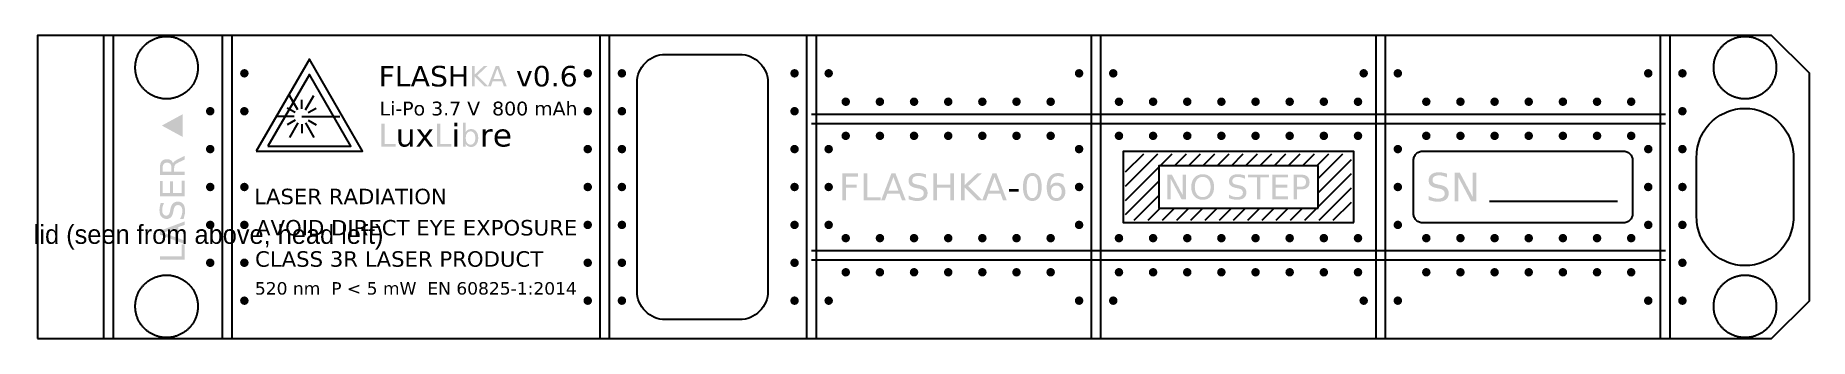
# Model space of a CAD drawing. Header units: millimetres. Extents: x 0.1 to 93.6, y -8 to 8.
import ezdxf

# ---------------------------------------------------------------- set-up
doc = ezdxf.new("R2010")
doc.units = ezdxf.units.MM
doc.layers.add('MARK', color=1, linetype='Continuous')
doc.layers.add('REF', color=8, linetype='Continuous')

msp = doc.modelspace()

# ---------------------------------------------------------------- texts
at = {"layer": 'REF'}
msp.add_text('lid (seen from above, head left)', height=1, dxfattribs=at).set_placement((0, -3))

# ---------------------------------------------------------------- hatches: boundary and pattern name
at = {"layer": 'MARK'}
h = msp.add_hatch(color=1, dxfattribs=at)
h.dxf.hatch_style = 1
edge = h.paths.add_edge_path()
edge.add_arc((11.1, 6), 0.225, 0, 360)
h = msp.add_hatch(color=1, dxfattribs=at)
h.dxf.hatch_style = 1
h.paths.add_polyline_path([(18.472, 6.27), (18.472, 5.95), (18.902, 5.95), (18.902, 5.826), (18.472, 5.826), (18.472, 5.308), (18.325, 5.308), (18.325, 6.394), (18.949, 6.394), (18.949, 6.27)])
h = msp.add_hatch(color=1, dxfattribs=at)
h.dxf.hatch_style = 1
h.paths.add_polyline_path([(19.857, 5.431), (19.857, 5.308), (19.182, 5.308), (19.182, 6.394), (19.329, 6.394), (19.329, 5.431)])
h = msp.add_hatch(color=1, dxfattribs=at)
h.dxf.hatch_style = 1
h.paths.add_polyline_path([(20.131, 5.586), (20.032, 5.308), (19.877, 5.308), (20.292, 6.394), (20.458, 6.394), (20.872, 5.308), (20.719, 5.308), (20.62, 5.586)])
h.paths.add_polyline_path([(20.574, 5.709), (20.374, 6.249), (20.175, 5.709)])
h = msp.add_hatch(color=1, dxfattribs=at)
h.dxf.hatch_style = 1
h.paths.add_polyline_path([(21.6, 6.25), (21.561, 6.263), (21.523, 6.274), (21.487, 6.283), (21.451, 6.289), (21.415, 6.293), (21.38, 6.294), (21.324, 6.291), (21.274, 6.282), (21.231, 6.268), (21.195, 6.247), (21.167, 6.222), (21.146, 6.191), (21.134, 6.156), (21.13, 6.115), (21.133, 6.081), (21.141, 6.052), (21.154, 6.027), (21.173, 6.006), (21.2, 5.989), (21.236, 5.973), (21.282, 5.959), (21.337, 5.947), (21.426, 5.929), (21.503, 5.91), (21.569, 5.886), (21.624, 5.855), (21.669, 5.819), (21.703, 5.776), (21.727, 5.726), (21.742, 5.67), (21.747, 5.607), (21.74, 5.533), (21.72, 5.469), (21.687, 5.414), (21.641, 5.368), (21.582, 5.333), (21.51, 5.307), (21.427, 5.292), (21.331, 5.287), (21.292, 5.288), (21.251, 5.291), (21.21, 5.297), (21.167, 5.304), (21.123, 5.314), (21.078, 5.326), (21.033, 5.34), (20.987, 5.356), (20.987, 5.507), (21.031, 5.484), (21.075, 5.463), (21.119, 5.446), (21.162, 5.431), (21.205, 5.42), (21.247, 5.412), (21.289, 5.408), (21.331, 5.406), (21.39, 5.409), (21.442, 5.418), (21.487, 5.434), (21.525, 5.455), (21.555, 5.483), (21.576, 5.515), (21.589, 5.553), (21.593, 5.597), (21.59, 5.634), (21.581, 5.668), (21.566, 5.697), (21.544, 5.722), (21.516, 5.743), (21.479, 5.761), (21.435, 5.777), (21.383, 5.789), (21.294, 5.807), (21.217, 5.825), (21.152, 5.849), (21.098, 5.877), (21.056, 5.909), (21.024, 5.948), (21.001, 5.993), (20.987, 6.045), (20.982, 6.103), (20.989, 6.172), (21.008, 6.232), (21.039, 6.285), (21.084, 6.33), (21.139, 6.367), (21.204, 6.393), (21.279, 6.408), (21.363, 6.413), (21.402, 6.412), (21.441, 6.41), (21.48, 6.405), (21.519, 6.399), (21.559, 6.392), (21.599, 6.382), (21.64, 6.371), (21.681, 6.358), (21.681, 6.215), (21.64, 6.233)])
h = msp.add_hatch(color=1, dxfattribs=at)
h.dxf.hatch_style = 1
h.paths.add_polyline_path([(22.657, 6.394), (22.803, 6.394), (22.803, 5.308), (22.657, 5.308), (22.657, 5.825), (22.123, 5.825), (22.123, 5.308), (21.976, 5.308), (21.976, 6.394), (22.123, 6.394), (22.123, 5.949), (22.657, 5.949)])
h = msp.add_hatch(color=1, dxfattribs=at)
h.dxf.hatch_style = 1
h.paths.add_polyline_path([(23.73, 6.394), (23.919, 6.394), (23.38, 5.887), (23.943, 5.322), (24.353, 6.394), (24.519, 6.394), (24.933, 5.308), (24.78, 5.308), (24.681, 5.586), (24.192, 5.586), (24.093, 5.308), (23.958, 5.308), (23.938, 5.308), (23.764, 5.308), (23.243, 5.831), (23.243, 5.308), (23.096, 5.308), (23.096, 6.394), (23.243, 6.394), (23.243, 5.935)])
h.paths.add_polyline_path([(24.635, 5.709), (24.435, 6.249), (24.236, 5.709)])
h = msp.add_hatch(color=1, dxfattribs=at)
h.dxf.hatch_style = 1
h.paths.add_polyline_path([(26.256, 6.122), (25.95, 5.308), (25.769, 5.308), (25.463, 6.122), (25.605, 6.122), (25.859, 5.439), (26.114, 6.122)])
h = msp.add_hatch(color=1, dxfattribs=at)
h.dxf.hatch_style = 1
h.paths.add_polyline_path([(27.052, 6.269), (27.095, 6.189), (27.125, 6.092), (27.143, 5.979), (27.149, 5.85), (27.143, 5.721), (27.125, 5.608), (27.095, 5.511), (27.052, 5.431), (26.999, 5.368), (26.935, 5.323), (26.859, 5.296), (26.774, 5.287), (26.688, 5.296), (26.613, 5.323), (26.548, 5.368), (26.495, 5.431), (26.453, 5.511), (26.422, 5.608), (26.404, 5.721), (26.398, 5.85), (26.404, 5.979), (26.422, 6.092), (26.453, 6.189), (26.495, 6.269), (26.548, 6.332), (26.613, 6.377), (26.688, 6.404), (26.774, 6.413), (26.859, 6.404), (26.935, 6.377), (26.999, 6.332)])
h.paths.add_polyline_path([(26.603, 6.185), (26.578, 6.122), (26.56, 6.046), (26.55, 5.955), (26.546, 5.85), (26.55, 5.745), (26.56, 5.654), (26.578, 5.578), (26.603, 5.515), (26.635, 5.466), (26.674, 5.431), (26.72, 5.41), (26.774, 5.403), (26.827, 5.41), (26.873, 5.431), (26.913, 5.466), (26.945, 5.515), (26.97, 5.578), (26.988, 5.654), (26.998, 5.745), (27.002, 5.85), (26.998, 5.955), (26.988, 6.046), (26.97, 6.122), (26.945, 6.185), (26.913, 6.234), (26.873, 6.269), (26.827, 6.29), (26.774, 6.297), (26.72, 6.29), (26.674, 6.269), (26.635, 6.234)])
h = msp.add_hatch(color=1, dxfattribs=at)
h.dxf.hatch_style = 1
h.paths.add_polyline_path([(28.393, 6.276), (28.365, 6.282), (28.337, 6.286), (28.309, 6.289), (28.281, 6.29), (28.213, 6.283), (28.153, 6.265), (28.102, 6.234), (28.059, 6.191), (28.025, 6.136), (27.999, 6.068), (27.981, 5.988), (27.971, 5.895), (27.994, 5.925), (28.02, 5.951), (28.048, 5.973), (28.079, 5.992), (28.112, 6.007), (28.147, 6.017), (28.183, 6.024), (28.222, 6.026), (28.299, 6.019), (28.368, 6.001), (28.428, 5.97), (28.48, 5.926), (28.522, 5.872), (28.551, 5.809), (28.569, 5.737), (28.575, 5.656), (28.569, 5.577), (28.55, 5.505), (28.519, 5.443), (28.476, 5.388), (28.423, 5.344), (28.361, 5.312), (28.291, 5.293), (28.213, 5.287), (28.124, 5.296), (28.047, 5.323), (27.98, 5.368), (27.925, 5.431), (27.881, 5.511), (27.85, 5.608), (27.831, 5.721), (27.825, 5.85), (27.833, 5.972), (27.856, 6.081), (27.894, 6.177), (27.947, 6.26), (28.014, 6.327), (28.09, 6.375), (28.178, 6.404), (28.275, 6.413), (28.303, 6.413), (28.331, 6.411), (28.359, 6.407), (28.387, 6.402), (28.415, 6.396), (28.445, 6.389), (28.474, 6.38), (28.504, 6.37), (28.504, 6.236), (28.477, 6.248), (28.449, 6.259), (28.421, 6.268)])
h.paths.add_polyline_path([(28.031, 5.805), (28.013, 5.761), (28.002, 5.712), (27.998, 5.656), (28.002, 5.601), (28.013, 5.551), (28.031, 5.508), (28.056, 5.471), (28.088, 5.441), (28.124, 5.42), (28.166, 5.407), (28.213, 5.403), (28.26, 5.407), (28.301, 5.42), (28.338, 5.441), (28.37, 5.471), (28.395, 5.508), (28.413, 5.551), (28.424, 5.601), (28.427, 5.656), (28.424, 5.712), (28.413, 5.761), (28.395, 5.805), (28.37, 5.842), (28.338, 5.871), (28.301, 5.892), (28.26, 5.905), (28.213, 5.909), (28.166, 5.905), (28.124, 5.892), (28.088, 5.871), (28.056, 5.842)])
h = msp.add_hatch(color=1, dxfattribs=at)
h.dxf.hatch_style = 1
edge = h.paths.add_edge_path()
edge.add_arc((29.2, 6), 0.225, 0, 360)
h = msp.add_hatch(color=1, dxfattribs=at)
h.dxf.hatch_style = 1
edge = h.paths.add_edge_path()
edge.add_arc((31, 6), 0.225, 0, 360)
h = msp.add_hatch(color=1, dxfattribs=at)
h.dxf.hatch_style = 1
edge = h.paths.add_edge_path()
edge.add_arc((40.1, 6), 0.225, 0, 360)
h = msp.add_hatch(color=1, dxfattribs=at)
h.dxf.hatch_style = 1
edge = h.paths.add_edge_path()
edge.add_arc((41.9, 6), 0.225, 0, 360)
h = msp.add_hatch(color=1, dxfattribs=at)
h.dxf.hatch_style = 1
edge = h.paths.add_edge_path()
edge.add_arc((55.1, 6), 0.225, 0, 360)
h = msp.add_hatch(color=1, dxfattribs=at)
h.dxf.hatch_style = 1
edge = h.paths.add_edge_path()
edge.add_arc((56.9, 6), 0.225, 0, 360)
h = msp.add_hatch(color=1, dxfattribs=at)
h.dxf.hatch_style = 1
edge = h.paths.add_edge_path()
edge.add_arc((70.1, 6), 0.225, 0, 360)
h = msp.add_hatch(color=1, dxfattribs=at)
h.dxf.hatch_style = 1
edge = h.paths.add_edge_path()
edge.add_arc((71.9, 6), 0.225, 0, 360)
h = msp.add_hatch(color=1, dxfattribs=at)
h.dxf.hatch_style = 1
edge = h.paths.add_edge_path()
edge.add_arc((85.1, 6), 0.225, 0, 360)
h = msp.add_hatch(color=1, dxfattribs=at)
h.dxf.hatch_style = 1
edge = h.paths.add_edge_path()
edge.add_arc((86.9, 6), 0.225, 0, 360)
h = msp.add_hatch(color=1, dxfattribs=at)
h.dxf.hatch_style = 1
h.paths.add_polyline_path([(27.407, 5.493), (27.56, 5.493), (27.56, 5.308), (27.407, 5.308)])
h = msp.add_hatch(color=1, dxfattribs=at)
h.dxf.hatch_style = 1
edge = h.paths.add_edge_path()
edge.add_arc((42.8, 4.5), 0.225, 0, 360)
h = msp.add_hatch(color=1, dxfattribs=at)
h.dxf.hatch_style = 1
edge = h.paths.add_edge_path()
edge.add_arc((44.6, 4.5), 0.225, 0, 360)
h = msp.add_hatch(color=1, dxfattribs=at)
h.dxf.hatch_style = 1
edge = h.paths.add_edge_path()
edge.add_arc((46.4, 4.5), 0.225, 0, 360)
h = msp.add_hatch(color=1, dxfattribs=at)
h.dxf.hatch_style = 1
edge = h.paths.add_edge_path()
edge.add_arc((48.2, 4.5), 0.225, 0, 360)
h = msp.add_hatch(color=1, dxfattribs=at)
h.dxf.hatch_style = 1
edge = h.paths.add_edge_path()
edge.add_arc((50, 4.5), 0.225, 0, 360)
h = msp.add_hatch(color=1, dxfattribs=at)
h.dxf.hatch_style = 1
edge = h.paths.add_edge_path()
edge.add_arc((51.8, 4.5), 0.225, 0, 360)
h = msp.add_hatch(color=1, dxfattribs=at)
h.dxf.hatch_style = 1
edge = h.paths.add_edge_path()
edge.add_arc((53.6, 4.5), 0.225, 0, 360)
h = msp.add_hatch(color=1, dxfattribs=at)
h.dxf.hatch_style = 1
edge = h.paths.add_edge_path()
edge.add_arc((57.2, 4.5), 0.225, 0, 360)
h = msp.add_hatch(color=1, dxfattribs=at)
h.dxf.hatch_style = 1
edge = h.paths.add_edge_path()
edge.add_arc((59, 4.5), 0.225, 0, 360)
h = msp.add_hatch(color=1, dxfattribs=at)
h.dxf.hatch_style = 1
edge = h.paths.add_edge_path()
edge.add_arc((60.8, 4.5), 0.225, 0, 360)
h = msp.add_hatch(color=1, dxfattribs=at)
h.dxf.hatch_style = 1
edge = h.paths.add_edge_path()
edge.add_arc((62.6, 4.5), 0.225, 0, 360)
h = msp.add_hatch(color=1, dxfattribs=at)
h.dxf.hatch_style = 1
edge = h.paths.add_edge_path()
edge.add_arc((64.4, 4.5), 0.225, 0, 360)
h = msp.add_hatch(color=1, dxfattribs=at)
h.dxf.hatch_style = 1
edge = h.paths.add_edge_path()
edge.add_arc((66.2, 4.5), 0.225, 0, 360)
h = msp.add_hatch(color=1, dxfattribs=at)
h.dxf.hatch_style = 1
edge = h.paths.add_edge_path()
edge.add_arc((68, 4.5), 0.225, 0, 360)
h = msp.add_hatch(color=1, dxfattribs=at)
h.dxf.hatch_style = 1
edge = h.paths.add_edge_path()
edge.add_arc((69.8, 4.5), 0.225, 0, 360)
h = msp.add_hatch(color=1, dxfattribs=at)
h.dxf.hatch_style = 1
edge = h.paths.add_edge_path()
edge.add_arc((73.4, 4.5), 0.225, 0, 360)
h = msp.add_hatch(color=1, dxfattribs=at)
h.dxf.hatch_style = 1
edge = h.paths.add_edge_path()
edge.add_arc((75.2, 4.5), 0.225, 0, 360)
h = msp.add_hatch(color=1, dxfattribs=at)
h.dxf.hatch_style = 1
edge = h.paths.add_edge_path()
edge.add_arc((77, 4.5), 0.225, 0, 360)
h = msp.add_hatch(color=1, dxfattribs=at)
h.dxf.hatch_style = 1
edge = h.paths.add_edge_path()
edge.add_arc((78.8, 4.5), 0.225, 0, 360)
h = msp.add_hatch(color=1, dxfattribs=at)
h.dxf.hatch_style = 1
edge = h.paths.add_edge_path()
edge.add_arc((80.6, 4.5), 0.225, 0, 360)
h = msp.add_hatch(color=1, dxfattribs=at)
h.dxf.hatch_style = 1
edge = h.paths.add_edge_path()
edge.add_arc((82.4, 4.5), 0.225, 0, 360)
h = msp.add_hatch(color=1, dxfattribs=at)
h.dxf.hatch_style = 1
edge = h.paths.add_edge_path()
edge.add_arc((84.2, 4.5), 0.225, 0, 360)
h = msp.add_hatch(color=1, dxfattribs=at)
h.dxf.hatch_style = 1
h.paths.add_polyline_path([(7.85, 3.842), (7.85, 2.642), (6.75, 3.242)])
h = msp.add_hatch(color=1, dxfattribs=at)
h.dxf.hatch_style = 1
edge = h.paths.add_edge_path()
edge.add_arc((9.3, 4), 0.225, 0, 360)
h = msp.add_hatch(color=1, dxfattribs=at)
h.dxf.hatch_style = 1
edge = h.paths.add_edge_path()
edge.add_arc((11.1, 4), 0.225, 0, 360)
h = msp.add_hatch(color=1, dxfattribs=at)
h.dxf.hatch_style = 1
h.paths.add_polyline_path([(18.777, 3.779), (18.325, 3.779), (18.325, 4.505), (18.423, 4.505), (18.423, 3.861), (18.777, 3.861)])
h = msp.add_hatch(color=1, dxfattribs=at)
h.dxf.hatch_style = 1
h.paths.add_polyline_path([(18.876, 4.535), (18.965, 4.535), (18.965, 4.422), (18.876, 4.422)])
h = msp.add_hatch(color=1, dxfattribs=at)
h.dxf.hatch_style = 1
h.paths.add_polyline_path([(18.876, 4.323), (18.965, 4.323), (18.965, 3.779), (18.876, 3.779)])
h = msp.add_hatch(color=1, dxfattribs=at)
h.dxf.hatch_style = 1
h.paths.add_polyline_path([(19.107, 4.091), (19.37, 4.091), (19.37, 4.012), (19.107, 4.012)])
h = msp.add_hatch(color=1, dxfattribs=at)
h.dxf.hatch_style = 1
h.paths.add_polyline_path([(19.922, 4.45), (19.95, 4.419), (19.969, 4.382), (19.981, 4.338), (19.985, 4.288), (19.981, 4.237), (19.969, 4.194), (19.95, 4.156), (19.922, 4.125), (19.887, 4.101), (19.845, 4.084), (19.795, 4.074), (19.738, 4.07), (19.614, 4.07), (19.614, 3.779), (19.516, 3.779), (19.516, 4.505), (19.738, 4.505), (19.795, 4.501), (19.845, 4.491), (19.887, 4.474)])
h.paths.add_polyline_path([(19.823, 4.171), (19.844, 4.187), (19.86, 4.206), (19.872, 4.23), (19.879, 4.257), (19.881, 4.288), (19.879, 4.319), (19.872, 4.346), (19.86, 4.369), (19.844, 4.389), (19.823, 4.404), (19.798, 4.415), (19.77, 4.422), (19.738, 4.424), (19.614, 4.424), (19.614, 4.151), (19.738, 4.151), (19.77, 4.153), (19.798, 4.16)])
h = msp.add_hatch(color=1, dxfattribs=at)
h.dxf.hatch_style = 1
h.paths.add_polyline_path([(20.536, 4.219), (20.557, 4.17), (20.569, 4.114), (20.574, 4.051), (20.569, 3.987), (20.557, 3.931), (20.536, 3.882), (20.507, 3.841), (20.471, 3.807), (20.428, 3.784), (20.379, 3.769), (20.324, 3.765), (20.268, 3.769), (20.219, 3.784), (20.176, 3.807), (20.14, 3.841), (20.111, 3.882), (20.09, 3.931), (20.078, 3.987), (20.074, 4.051), (20.078, 4.114), (20.09, 4.17), (20.111, 4.219), (20.14, 4.261), (20.176, 4.294), (20.219, 4.318), (20.268, 4.332), (20.324, 4.336), (20.379, 4.332), (20.428, 4.318), (20.471, 4.294), (20.507, 4.261)])
h.paths.add_polyline_path([(20.192, 4.174), (20.178, 4.138), (20.171, 4.097), (20.168, 4.051), (20.171, 4.004), (20.178, 3.963), (20.191, 3.927), (20.21, 3.897), (20.232, 3.872), (20.259, 3.855), (20.289, 3.844), (20.324, 3.84), (20.358, 3.844), (20.388, 3.855), (20.414, 3.872), (20.437, 3.897), (20.455, 3.928), (20.468, 3.964), (20.476, 4.004), (20.479, 4.051), (20.476, 4.096), (20.468, 4.137), (20.455, 4.173), (20.437, 4.204), (20.414, 4.229), (20.388, 4.246), (20.358, 4.257), (20.324, 4.261), (20.29, 4.257), (20.259, 4.247), (20.233, 4.229), (20.21, 4.204)])
h = msp.add_hatch(color=1, dxfattribs=at)
h.dxf.hatch_style = 1
h.paths.add_polyline_path([(21.459, 4.107), (21.476, 4.082), (21.489, 4.054), (21.496, 4.023), (21.499, 3.99), (21.494, 3.939), (21.48, 3.894), (21.457, 3.856), (21.425, 3.823), (21.384, 3.798), (21.335, 3.779), (21.279, 3.768), (21.215, 3.765), (21.192, 3.765), (21.168, 3.767), (21.144, 3.77), (21.12, 3.774), (21.096, 3.779), (21.071, 3.785), (21.046, 3.792), (21.021, 3.801), (21.021, 3.895), (21.041, 3.884), (21.063, 3.875), (21.086, 3.866), (21.11, 3.859), (21.135, 3.854), (21.16, 3.85), (21.185, 3.848), (21.212, 3.847), (21.255, 3.85), (21.293, 3.856), (21.325, 3.868), (21.352, 3.884), (21.374, 3.904), (21.389, 3.928), (21.398, 3.957), (21.401, 3.99), (21.398, 4.02), (21.39, 4.047), (21.375, 4.07), (21.356, 4.09), (21.331, 4.106), (21.302, 4.117), (21.268, 4.124), (21.231, 4.126), (21.146, 4.126), (21.146, 4.207), (21.234, 4.207), (21.269, 4.209), (21.298, 4.214), (21.324, 4.223), (21.345, 4.236), (21.362, 4.252), (21.374, 4.271), (21.381, 4.294), (21.384, 4.319), (21.381, 4.346), (21.374, 4.369), (21.361, 4.389), (21.344, 4.405), (21.322, 4.418), (21.296, 4.428), (21.265, 4.433), (21.231, 4.435), (21.21, 4.435), (21.189, 4.433), (21.167, 4.43), (21.144, 4.426), (21.12, 4.421), (21.096, 4.415), (21.07, 4.408), (21.042, 4.399), (21.042, 4.487), (21.07, 4.494), (21.097, 4.5), (21.122, 4.506), (21.147, 4.51), (21.171, 4.514), (21.195, 4.516), (21.217, 4.517), (21.239, 4.518), (21.292, 4.515), (21.34, 4.505), (21.381, 4.489), (21.416, 4.467), (21.445, 4.439), (21.465, 4.407), (21.477, 4.371), (21.482, 4.33), (21.479, 4.301), (21.473, 4.274), (21.462, 4.25), (21.447, 4.228), (21.428, 4.209), (21.405, 4.193), (21.379, 4.18), (21.349, 4.17), (21.382, 4.161), (21.412, 4.147), (21.437, 4.129)])
h = msp.add_hatch(color=1, dxfattribs=at)
h.dxf.hatch_style = 1
h.paths.add_polyline_path([(21.685, 3.902), (21.787, 3.902), (21.787, 3.779), (21.685, 3.779)])
h = msp.add_hatch(color=1, dxfattribs=at)
h.dxf.hatch_style = 1
h.paths.add_polyline_path([(22.077, 3.779), (22.325, 4.422), (21.977, 4.422), (21.977, 4.505), (22.443, 4.505), (22.443, 4.463), (22.18, 3.779)])
h = msp.add_hatch(color=1, dxfattribs=at)
h.dxf.hatch_style = 1
h.paths.add_polyline_path([(23.416, 4.505), (23.518, 4.505), (23.241, 3.779), (23.13, 3.779), (22.853, 4.505), (22.955, 4.505), (23.185, 3.893)])
h = msp.add_hatch(color=1, dxfattribs=at)
h.dxf.hatch_style = 1
h.paths.add_polyline_path([(24.253, 4.272), (24.246, 4.3), (24.244, 4.33), (24.248, 4.371), (24.26, 4.408), (24.279, 4.44), (24.306, 4.467), (24.34, 4.489), (24.38, 4.505), (24.425, 4.515), (24.476, 4.518), (24.527, 4.515), (24.573, 4.505), (24.612, 4.489), (24.646, 4.467), (24.673, 4.44), (24.693, 4.408), (24.704, 4.371), (24.708, 4.33), (24.706, 4.3), (24.699, 4.272), (24.688, 4.247), (24.673, 4.224), (24.653, 4.204), (24.631, 4.188), (24.604, 4.175), (24.575, 4.165), (24.608, 4.155), (24.638, 4.141), (24.664, 4.123), (24.685, 4.101), (24.703, 4.075), (24.715, 4.047), (24.723, 4.016), (24.725, 3.983), (24.721, 3.933), (24.709, 3.89), (24.689, 3.852), (24.661, 3.821), (24.625, 3.796), (24.582, 3.779), (24.533, 3.768), (24.476, 3.765), (24.419, 3.768), (24.37, 3.779), (24.327, 3.796), (24.292, 3.821), (24.263, 3.852), (24.243, 3.89), (24.231, 3.933), (24.227, 3.983), (24.23, 4.016), (24.237, 4.047), (24.25, 4.075), (24.267, 4.101), (24.289, 4.123), (24.315, 4.141), (24.344, 4.155), (24.378, 4.165), (24.348, 4.175), (24.322, 4.188), (24.299, 4.204), (24.279, 4.224), (24.264, 4.247)])
h.paths.add_polyline_path([(24.336, 4.042), (24.328, 4.014), (24.326, 3.983), (24.328, 3.952), (24.336, 3.924), (24.348, 3.9), (24.366, 3.88), (24.388, 3.863), (24.414, 3.852), (24.443, 3.845), (24.476, 3.842), (24.509, 3.845), (24.539, 3.852), (24.564, 3.864), (24.586, 3.88), (24.604, 3.901), (24.617, 3.925), (24.624, 3.952), (24.627, 3.983), (24.624, 4.014), (24.617, 4.042), (24.604, 4.066), (24.587, 4.086), (24.565, 4.102), (24.539, 4.114), (24.509, 4.121), (24.476, 4.123), (24.443, 4.121), (24.414, 4.114), (24.388, 4.102), (24.366, 4.086), (24.348, 4.066)])
h.paths.add_polyline_path([(24.397, 4.219), (24.419, 4.209), (24.446, 4.203), (24.476, 4.201), (24.506, 4.203), (24.532, 4.209), (24.555, 4.219), (24.575, 4.232), (24.591, 4.25), (24.602, 4.27), (24.609, 4.294), (24.611, 4.32), (24.609, 4.347), (24.602, 4.371), (24.591, 4.391), (24.575, 4.408), (24.555, 4.422), (24.532, 4.432), (24.506, 4.438), (24.476, 4.44), (24.446, 4.438), (24.419, 4.432), (24.397, 4.422), (24.377, 4.408), (24.362, 4.391), (24.351, 4.371), (24.344, 4.347), (24.342, 4.32), (24.344, 4.294), (24.351, 4.27), (24.362, 4.25), (24.377, 4.232)])
h = msp.add_hatch(color=1, dxfattribs=at)
h.dxf.hatch_style = 1
h.paths.add_polyline_path([(25.324, 4.368), (25.345, 4.303), (25.357, 4.227), (25.361, 4.141), (25.357, 4.055), (25.345, 3.979), (25.324, 3.915), (25.296, 3.861), (25.26, 3.819), (25.217, 3.789), (25.167, 3.771), (25.11, 3.765), (25.052, 3.771), (25.002, 3.789), (24.959, 3.819), (24.923, 3.861), (24.895, 3.915), (24.875, 3.979), (24.863, 4.055), (24.859, 4.141), (24.863, 4.227), (24.875, 4.303), (24.895, 4.368), (24.923, 4.421), (24.959, 4.464), (25.002, 4.494), (25.052, 4.512), (25.11, 4.518), (25.167, 4.512), (25.217, 4.494), (25.26, 4.464), (25.296, 4.421)])
h.paths.add_polyline_path([(24.979, 4.323), (24.967, 4.272), (24.96, 4.211), (24.957, 4.141), (24.96, 4.071), (24.967, 4.01), (24.979, 3.959), (24.996, 3.917), (25.017, 3.884), (25.043, 3.861), (25.074, 3.847), (25.11, 3.842), (25.145, 3.847), (25.177, 3.861), (25.203, 3.884), (25.224, 3.917), (25.241, 3.959), (25.253, 4.01), (25.26, 4.071), (25.262, 4.141), (25.26, 4.211), (25.253, 4.272), (25.241, 4.323), (25.224, 4.365), (25.203, 4.398), (25.177, 4.421), (25.145, 4.435), (25.11, 4.44), (25.074, 4.435), (25.043, 4.421), (25.017, 4.398), (24.996, 4.365)])
h = msp.add_hatch(color=1, dxfattribs=at)
h.dxf.hatch_style = 1
h.paths.add_polyline_path([(25.958, 4.368), (25.978, 4.303), (25.99, 4.227), (25.994, 4.141), (25.99, 4.055), (25.978, 3.979), (25.958, 3.915), (25.93, 3.861), (25.894, 3.819), (25.851, 3.789), (25.801, 3.771), (25.743, 3.765), (25.686, 3.771), (25.636, 3.789), (25.593, 3.819), (25.557, 3.861), (25.529, 3.915), (25.509, 3.979), (25.496, 4.055), (25.492, 4.141), (25.496, 4.227), (25.509, 4.303), (25.529, 4.368), (25.557, 4.421), (25.593, 4.464), (25.636, 4.494), (25.686, 4.512), (25.743, 4.518), (25.801, 4.512), (25.851, 4.494), (25.894, 4.464), (25.93, 4.421)])
h.paths.add_polyline_path([(25.613, 4.323), (25.601, 4.272), (25.594, 4.211), (25.591, 4.141), (25.594, 4.071), (25.601, 4.01), (25.613, 3.959), (25.629, 3.917), (25.651, 3.884), (25.677, 3.861), (25.708, 3.847), (25.743, 3.842), (25.779, 3.847), (25.81, 3.861), (25.836, 3.884), (25.858, 3.917), (25.875, 3.959), (25.886, 4.01), (25.894, 4.071), (25.896, 4.141), (25.894, 4.211), (25.886, 4.272), (25.875, 4.323), (25.858, 4.365), (25.836, 4.398), (25.81, 4.421), (25.779, 4.435), (25.743, 4.44), (25.708, 4.435), (25.677, 4.421), (25.651, 4.398), (25.629, 4.365)])
h = msp.add_hatch(color=1, dxfattribs=at)
h.dxf.hatch_style = 1
h.paths.add_polyline_path([(26.975, 4.308), (26.999, 4.32), (27.026, 4.329), (27.054, 4.335), (27.085, 4.336), (27.125, 4.333), (27.16, 4.322), (27.191, 4.303), (27.216, 4.277), (27.237, 4.244), (27.251, 4.205), (27.26, 4.159), (27.263, 4.107), (27.263, 3.779), (27.173, 3.779), (27.173, 4.105), (27.171, 4.141), (27.166, 4.173), (27.157, 4.199), (27.145, 4.221), (27.129, 4.237), (27.11, 4.249), (27.087, 4.256), (27.06, 4.259), (27.027, 4.256), (26.998, 4.247), (26.972, 4.233), (26.95, 4.212), (26.933, 4.187), (26.92, 4.158), (26.912, 4.124), (26.91, 4.087), (26.91, 3.779), (26.82, 3.779), (26.82, 4.105), (26.818, 4.141), (26.813, 4.173), (26.804, 4.2), (26.792, 4.221), (26.777, 4.237), (26.757, 4.249), (26.734, 4.256), (26.707, 4.259), (26.674, 4.256), (26.645, 4.247), (26.62, 4.233), (26.598, 4.212), (26.58, 4.187), (26.567, 4.158), (26.56, 4.124), (26.557, 4.087), (26.557, 3.779), (26.467, 3.779), (26.467, 4.323), (26.557, 4.323), (26.557, 4.239), (26.573, 4.262), (26.591, 4.282), (26.61, 4.299), (26.631, 4.313), (26.653, 4.323), (26.678, 4.331), (26.704, 4.335), (26.732, 4.336), (26.761, 4.335), (26.787, 4.329), (26.811, 4.32), (26.833, 4.306), (26.853, 4.29), (26.87, 4.269), (26.884, 4.246), (26.895, 4.219), (26.912, 4.247), (26.932, 4.271), (26.953, 4.291)])
h = msp.add_hatch(color=1, dxfattribs=at)
h.dxf.hatch_style = 1
h.paths.add_polyline_path([(27.525, 3.965), (27.458, 3.779), (27.355, 3.779), (27.632, 4.505), (27.743, 4.505), (28.02, 3.779), (27.918, 3.779), (27.852, 3.965)])
h.paths.add_polyline_path([(27.821, 4.047), (27.688, 4.408), (27.554, 4.047)])
h = msp.add_hatch(color=1, dxfattribs=at)
h.dxf.hatch_style = 1
h.paths.add_polyline_path([(28.484, 4.141), (28.478, 4.172), (28.469, 4.199), (28.455, 4.22), (28.438, 4.237), (28.418, 4.249), (28.393, 4.256), (28.365, 4.259), (28.331, 4.256), (28.3, 4.247), (28.273, 4.233), (28.251, 4.212), (28.232, 4.187), (28.219, 4.158), (28.211, 4.124), (28.209, 4.087), (28.209, 3.779), (28.119, 3.779), (28.119, 4.535), (28.209, 4.535), (28.209, 4.239), (28.226, 4.262), (28.244, 4.282), (28.263, 4.298), (28.284, 4.312), (28.307, 4.323), (28.331, 4.33), (28.357, 4.335), (28.385, 4.336), (28.429, 4.333), (28.467, 4.322), (28.5, 4.304), (28.527, 4.278), (28.548, 4.246), (28.563, 4.207), (28.572, 4.16), (28.575, 4.107), (28.575, 3.779), (28.486, 3.779), (28.486, 4.105)])
h = msp.add_hatch(color=1, dxfattribs=at)
h.dxf.hatch_style = 1
edge = h.paths.add_edge_path()
edge.add_arc((29.2, 4), 0.225, 0, 360)
h = msp.add_hatch(color=1, dxfattribs=at)
h.dxf.hatch_style = 1
edge = h.paths.add_edge_path()
edge.add_arc((31, 4), 0.225, 0, 360)
h = msp.add_hatch(color=1, dxfattribs=at)
h.dxf.hatch_style = 1
edge = h.paths.add_edge_path()
edge.add_arc((40.1, 4), 0.225, 0, 360)
h = msp.add_hatch(color=1, dxfattribs=at)
h.dxf.hatch_style = 1
edge = h.paths.add_edge_path()
edge.add_arc((86.9, 4), 0.225, 0, 360)
h = msp.add_hatch(color=1, dxfattribs=at)
h.dxf.hatch_style = 1
h.paths.add_polyline_path([(19.072, 2.273), (19.072, 2.136), (18.325, 2.136), (18.325, 3.336), (18.487, 3.336), (18.487, 2.273)])
h = msp.add_hatch(color=1, dxfattribs=at)
h.dxf.hatch_style = 1
h.paths.add_polyline_path([(19.368, 2.497), (19.371, 2.437), (19.381, 2.385), (19.396, 2.341), (19.418, 2.306), (19.446, 2.278), (19.48, 2.258), (19.521, 2.246), (19.568, 2.242), (19.624, 2.246), (19.675, 2.261), (19.719, 2.285), (19.757, 2.318), (19.787, 2.36), (19.809, 2.408), (19.822, 2.464), (19.826, 2.526), (19.826, 3.037), (19.974, 3.037), (19.974, 2.136), (19.826, 2.136), (19.826, 2.275), (19.798, 2.236), (19.768, 2.203), (19.736, 2.175), (19.701, 2.153), (19.664, 2.135), (19.625, 2.123), (19.582, 2.116), (19.536, 2.113), (19.463, 2.119), (19.4, 2.137), (19.346, 2.167), (19.301, 2.209), (19.266, 2.263), (19.24, 2.328), (19.225, 2.404), (19.22, 2.492), (19.22, 3.037), (19.368, 3.037)])
h = msp.add_hatch(color=1, dxfattribs=at)
h.dxf.hatch_style = 1
h.paths.add_polyline_path([(20.87, 2.136), (20.608, 2.49), (20.346, 2.136), (20.171, 2.136), (20.521, 2.607), (20.201, 3.037), (20.375, 3.037), (20.614, 2.716), (20.853, 3.037), (21.027, 3.037), (20.702, 2.598), (21.044, 2.136)])
h = msp.add_hatch(color=1, dxfattribs=at)
h.dxf.hatch_style = 1
h.paths.add_polyline_path([(22.006, 2.273), (22.006, 2.136), (21.259, 2.136), (21.259, 3.336), (21.422, 3.336), (21.422, 2.273)])
h = msp.add_hatch(color=1, dxfattribs=at)
h.dxf.hatch_style = 1
h.paths.add_polyline_path([(22.17, 3.387), (22.318, 3.387), (22.318, 3.2), (22.17, 3.2)])
h = msp.add_hatch(color=1, dxfattribs=at)
h.dxf.hatch_style = 1
h.paths.add_polyline_path([(22.17, 2.136), (22.17, 3.037), (22.318, 3.037), (22.318, 2.136)])
h = msp.add_hatch(color=1, dxfattribs=at)
h.dxf.hatch_style = 1
h.paths.add_polyline_path([(22.926, 3.036), (22.966, 3.048), (23.011, 3.056), (23.058, 3.058), (23.136, 3.05), (23.207, 3.026), (23.27, 2.985), (23.325, 2.928), (23.37, 2.858), (23.402, 2.777), (23.421, 2.687), (23.427, 2.586), (23.421, 2.485), (23.402, 2.394), (23.37, 2.313), (23.325, 2.243), (23.27, 2.186), (23.207, 2.146), (23.136, 2.121), (23.058, 2.113), (23.011, 2.115), (22.966, 2.123), (22.926, 2.135), (22.888, 2.152), (22.854, 2.174), (22.823, 2.201), (22.795, 2.234), (22.771, 2.271), (22.771, 2.136), (22.622, 2.136), (22.622, 3.387), (22.771, 3.387), (22.771, 2.9), (22.795, 2.938), (22.823, 2.97), (22.854, 2.997), (22.888, 3.019)])
h.paths.add_polyline_path([(23.17, 2.882), (23.127, 2.911), (23.078, 2.929), (23.022, 2.934), (22.967, 2.929), (22.917, 2.911), (22.874, 2.882), (22.838, 2.842), (22.808, 2.791), (22.787, 2.731), (22.775, 2.663), (22.771, 2.586), (22.775, 2.508), (22.787, 2.44), (22.808, 2.38), (22.838, 2.33), (22.874, 2.289), (22.917, 2.26), (22.967, 2.243), (23.022, 2.237), (23.078, 2.243), (23.127, 2.26), (23.17, 2.289), (23.207, 2.33), (23.236, 2.38), (23.257, 2.44), (23.269, 2.508), (23.274, 2.586), (23.269, 2.663), (23.257, 2.731), (23.236, 2.791), (23.207, 2.842)])
h = msp.add_hatch(color=1, dxfattribs=at)
h.dxf.hatch_style = 1
h.paths.add_polyline_path([(24.154, 2.916), (24.14, 2.92), (24.125, 2.923), (24.109, 2.925), (24.092, 2.926), (24.075, 2.926), (24.016, 2.921), (23.964, 2.906), (23.92, 2.881), (23.883, 2.845), (23.853, 2.8), (23.832, 2.745), (23.82, 2.682), (23.815, 2.611), (23.815, 2.136), (23.667, 2.136), (23.667, 3.037), (23.815, 3.037), (23.815, 2.897), (23.84, 2.935), (23.869, 2.968), (23.901, 2.996), (23.937, 3.018), (23.976, 3.036), (24.02, 3.048), (24.067, 3.056), (24.118, 3.058), (24.126, 3.058), (24.135, 3.058), (24.143, 3.057), (24.152, 3.056), (24.162, 3.055), (24.172, 3.054), (24.182, 3.052), (24.193, 3.05), (24.194, 2.898), (24.181, 2.905), (24.168, 2.911)])
h = msp.add_hatch(color=1, dxfattribs=at)
h.dxf.hatch_style = 1
h.paths.add_polyline_path([(24.467, 2.417), (24.495, 2.363), (24.531, 2.318), (24.576, 2.283), (24.63, 2.258), (24.691, 2.243), (24.761, 2.238), (24.803, 2.24), (24.845, 2.244), (24.885, 2.25), (24.926, 2.259), (24.966, 2.271), (25.005, 2.285), (25.045, 2.302), (25.085, 2.322), (25.085, 2.182), (25.045, 2.166), (25.004, 2.152), (24.963, 2.141), (24.921, 2.131), (24.879, 2.123), (24.837, 2.117), (24.795, 2.114), (24.752, 2.113), (24.65, 2.121), (24.559, 2.144), (24.479, 2.184), (24.411, 2.238), (24.356, 2.307), (24.316, 2.386), (24.293, 2.476), (24.285, 2.578), (24.292, 2.682), (24.315, 2.776), (24.352, 2.858), (24.404, 2.928), (24.469, 2.985), (24.544, 3.026), (24.63, 3.05), (24.726, 3.058), (24.812, 3.051), (24.889, 3.029), (24.956, 2.992), (25.013, 2.941), (25.06, 2.878), (25.093, 2.803), (25.112, 2.719), (25.119, 2.623), (25.119, 2.551), (24.439, 2.551), (24.449, 2.479)])
h.paths.add_polyline_path([(24.903, 2.861), (24.867, 2.892), (24.826, 2.915), (24.78, 2.928), (24.728, 2.933), (24.669, 2.928), (24.616, 2.915), (24.57, 2.894), (24.53, 2.863), (24.496, 2.824), (24.471, 2.779), (24.454, 2.726), (24.444, 2.666), (24.971, 2.667), (24.966, 2.724), (24.953, 2.776), (24.932, 2.821)])
h = msp.add_hatch(color=1, dxfattribs=at)
h.dxf.hatch_style = 1
edge = h.paths.add_edge_path()
edge.add_arc((42.8, 2.7), 0.225, 0, 360)
h = msp.add_hatch(color=1, dxfattribs=at)
h.dxf.hatch_style = 1
edge = h.paths.add_edge_path()
edge.add_arc((44.6, 2.7), 0.225, 0, 360)
h = msp.add_hatch(color=1, dxfattribs=at)
h.dxf.hatch_style = 1
edge = h.paths.add_edge_path()
edge.add_arc((46.4, 2.7), 0.225, 0, 360)
h = msp.add_hatch(color=1, dxfattribs=at)
h.dxf.hatch_style = 1
edge = h.paths.add_edge_path()
edge.add_arc((48.2, 2.7), 0.225, 0, 360)
h = msp.add_hatch(color=1, dxfattribs=at)
h.dxf.hatch_style = 1
edge = h.paths.add_edge_path()
edge.add_arc((50, 2.7), 0.225, 0, 360)
h = msp.add_hatch(color=1, dxfattribs=at)
h.dxf.hatch_style = 1
edge = h.paths.add_edge_path()
edge.add_arc((51.8, 2.7), 0.225, 0, 360)
h = msp.add_hatch(color=1, dxfattribs=at)
h.dxf.hatch_style = 1
edge = h.paths.add_edge_path()
edge.add_arc((53.6, 2.7), 0.225, 0, 360)
h = msp.add_hatch(color=1, dxfattribs=at)
h.dxf.hatch_style = 1
edge = h.paths.add_edge_path()
edge.add_arc((57.2, 2.7), 0.225, 0, 360)
h = msp.add_hatch(color=1, dxfattribs=at)
h.dxf.hatch_style = 1
edge = h.paths.add_edge_path()
edge.add_arc((59, 2.7), 0.225, 0, 360)
h = msp.add_hatch(color=1, dxfattribs=at)
h.dxf.hatch_style = 1
edge = h.paths.add_edge_path()
edge.add_arc((60.8, 2.7), 0.225, 0, 360)
h = msp.add_hatch(color=1, dxfattribs=at)
h.dxf.hatch_style = 1
edge = h.paths.add_edge_path()
edge.add_arc((62.6, 2.7), 0.225, 0, 360)
h = msp.add_hatch(color=1, dxfattribs=at)
h.dxf.hatch_style = 1
edge = h.paths.add_edge_path()
edge.add_arc((64.4, 2.7), 0.225, 0, 360)
h = msp.add_hatch(color=1, dxfattribs=at)
h.dxf.hatch_style = 1
edge = h.paths.add_edge_path()
edge.add_arc((66.2, 2.7), 0.225, 0, 360)
h = msp.add_hatch(color=1, dxfattribs=at)
h.dxf.hatch_style = 1
edge = h.paths.add_edge_path()
edge.add_arc((68, 2.7), 0.225, 0, 360)
h = msp.add_hatch(color=1, dxfattribs=at)
h.dxf.hatch_style = 1
edge = h.paths.add_edge_path()
edge.add_arc((69.8, 2.7), 0.225, 0, 360)
h = msp.add_hatch(color=1, dxfattribs=at)
h.dxf.hatch_style = 1
edge = h.paths.add_edge_path()
edge.add_arc((73.4, 2.7), 0.225, 0, 360)
h = msp.add_hatch(color=1, dxfattribs=at)
h.dxf.hatch_style = 1
edge = h.paths.add_edge_path()
edge.add_arc((75.2, 2.7), 0.225, 0, 360)
h = msp.add_hatch(color=1, dxfattribs=at)
h.dxf.hatch_style = 1
edge = h.paths.add_edge_path()
edge.add_arc((77, 2.7), 0.225, 0, 360)
h = msp.add_hatch(color=1, dxfattribs=at)
h.dxf.hatch_style = 1
edge = h.paths.add_edge_path()
edge.add_arc((78.8, 2.7), 0.225, 0, 360)
h = msp.add_hatch(color=1, dxfattribs=at)
h.dxf.hatch_style = 1
edge = h.paths.add_edge_path()
edge.add_arc((80.6, 2.7), 0.225, 0, 360)
h = msp.add_hatch(color=1, dxfattribs=at)
h.dxf.hatch_style = 1
edge = h.paths.add_edge_path()
edge.add_arc((82.4, 2.7), 0.225, 0, 360)
h = msp.add_hatch(color=1, dxfattribs=at)
h.dxf.hatch_style = 1
edge = h.paths.add_edge_path()
edge.add_arc((84.2, 2.7), 0.225, 0, 360)
h = msp.add_hatch(color=1, dxfattribs=at)
h.dxf.hatch_style = 1
edge = h.paths.add_edge_path()
edge.add_arc((9.3, 2), 0.225, 0, 360)
h = msp.add_hatch(color=1, dxfattribs=at)
h.dxf.hatch_style = 1
edge = h.paths.add_edge_path()
edge.add_arc((29.2, 2), 0.225, 0, 360)
h = msp.add_hatch(color=1, dxfattribs=at)
h.dxf.hatch_style = 1
edge = h.paths.add_edge_path()
edge.add_arc((31, 2), 0.225, 0, 360)
h = msp.add_hatch(color=1, dxfattribs=at)
h.dxf.hatch_style = 1
edge = h.paths.add_edge_path()
edge.add_arc((40.1, 2), 0.225, 0, 360)
h = msp.add_hatch(color=1, dxfattribs=at)
h.dxf.hatch_style = 1
edge = h.paths.add_edge_path()
edge.add_arc((41.9, 2), 0.225, 0, 360)
h = msp.add_hatch(color=1, dxfattribs=at)
h.dxf.hatch_style = 1
edge = h.paths.add_edge_path()
edge.add_arc((55.1, 2), 0.225, 0, 360)
h = msp.add_hatch(color=1, dxfattribs=at)
h.dxf.hatch_style = 1
edge = h.paths.add_edge_path()
edge.add_arc((71.9, 2), 0.225, 0, 360)
h = msp.add_hatch(color=1, dxfattribs=at)
h.dxf.hatch_style = 1
edge = h.paths.add_edge_path()
edge.add_arc((85.1, 2), 0.225, 0, 360)
h = msp.add_hatch(color=1, dxfattribs=at)
h.dxf.hatch_style = 1
edge = h.paths.add_edge_path()
edge.add_arc((86.9, 2), 0.225, 0, 360)
h = msp.add_hatch(color=1, dxfattribs=at)
h.dxf.hatch_style = 1
h.paths.add_polyline_path([(7.542, 1.437), (7.594, 1.464), (7.949, 1.642), (7.949, 1.453), (7.616, 1.287), (7.556, 1.255), (7.507, 1.224), (7.469, 1.193), (7.442, 1.162), (7.424, 1.129), (7.41, 1.091), (7.402, 1.047), (7.4, 0.997), (7.4, 0.806), (7.949, 0.806), (7.949, 0.63), (6.649, 0.63), (6.649, 1.027), (6.655, 1.131), (6.672, 1.221), (6.702, 1.297), (6.742, 1.359), (6.795, 1.407), (6.859, 1.442), (6.935, 1.462), (7.024, 1.469), (7.082, 1.466), (7.136, 1.455), (7.184, 1.437), (7.227, 1.412), (7.265, 1.38), (7.296, 1.342), (7.321, 1.297), (7.34, 1.246), (7.352, 1.274), (7.37, 1.302), (7.393, 1.329), (7.421, 1.356), (7.456, 1.383), (7.496, 1.41)])
h.paths.add_polyline_path([(7.164, 1.247), (7.124, 1.267), (7.077, 1.28), (7.024, 1.284), (6.97, 1.28), (6.924, 1.267), (6.884, 1.247), (6.852, 1.219), (6.826, 1.182), (6.808, 1.138), (6.797, 1.086), (6.794, 1.027), (6.794, 0.806), (7.255, 0.806), (7.255, 1.027), (7.251, 1.086), (7.24, 1.138), (7.222, 1.182), (7.196, 1.219)])
h = msp.add_hatch(color=1, dxfattribs=at)
h.dxf.hatch_style = 1
h.paths.add_polyline_path([(7.33, 0.298), (7.33, -0.321), (7.801, -0.321), (7.801, 0.341), (7.949, 0.341), (7.949, -0.497), (6.649, -0.497), (6.649, 0.325), (6.797, 0.325), (6.797, -0.321), (7.182, -0.321), (7.182, 0.298)])
h = msp.add_hatch(color=1, dxfattribs=at)
h.dxf.hatch_style = 1
edge = h.paths.add_edge_path()
edge.add_arc((9.3, 0), 0.225, 0, 360)
h = msp.add_hatch(color=1, dxfattribs=at)
h.dxf.hatch_style = 1
edge = h.paths.add_edge_path()
edge.add_arc((11.1, 0), 0.225, 0, 360)
h = msp.add_hatch(color=1, dxfattribs=at)
h.dxf.hatch_style = 1
edge = h.paths.add_edge_path()
edge.add_arc((29.2, 0), 0.225, 0, 360)
h = msp.add_hatch(color=1, dxfattribs=at)
h.dxf.hatch_style = 1
edge = h.paths.add_edge_path()
edge.add_arc((31, 0), 0.225, 0, 360)
h = msp.add_hatch(color=1, dxfattribs=at)
h.dxf.hatch_style = 1
edge = h.paths.add_edge_path()
edge.add_arc((40.1, 0), 0.225, 0, 360)
h = msp.add_hatch(color=1, dxfattribs=at)
h.dxf.hatch_style = 1
edge = h.paths.add_edge_path()
edge.add_arc((41.9, 0), 0.225, 0, 360)
h = msp.add_hatch(color=1, dxfattribs=at)
h.dxf.hatch_style = 1
h.paths.add_polyline_path([(42.818, 0.131), (43.382, 0.131), (43.382, -0.031), (42.818, -0.031), (42.818, -0.711), (42.625, -0.711), (42.625, 0.713), (43.443, 0.713), (43.443, 0.551), (42.818, 0.551)])
h = msp.add_hatch(color=1, dxfattribs=at)
h.dxf.hatch_style = 1
h.paths.add_polyline_path([(44.635, -0.549), (44.635, -0.711), (43.749, -0.711), (43.749, 0.713), (43.941, 0.713), (43.941, -0.549)])
h = msp.add_hatch(color=1, dxfattribs=at)
h.dxf.hatch_style = 1
h.paths.add_polyline_path([(45.635, -0.346), (44.993, -0.346), (44.864, -0.711), (44.66, -0.711), (45.204, 0.713), (45.423, 0.713), (45.965, -0.711), (45.765, -0.711)])
h.paths.add_polyline_path([(45.051, -0.186), (45.575, -0.186), (45.313, 0.523)])
h = msp.add_hatch(color=1, dxfattribs=at)
h.dxf.hatch_style = 1
h.paths.add_polyline_path([(46.92, 0.524), (46.869, 0.542), (46.82, 0.557), (46.772, 0.568), (46.724, 0.576), (46.678, 0.581), (46.632, 0.582), (46.558, 0.578), (46.493, 0.567), (46.436, 0.548), (46.389, 0.521), (46.352, 0.488), (46.325, 0.447), (46.309, 0.401), (46.304, 0.348), (46.307, 0.303), (46.318, 0.265), (46.336, 0.232), (46.361, 0.205), (46.395, 0.182), (46.443, 0.162), (46.503, 0.143), (46.576, 0.127), (46.692, 0.103), (46.793, 0.079), (46.879, 0.047), (46.952, 0.007), (47.01, -0.041), (47.055, -0.097), (47.087, -0.162), (47.106, -0.236), (47.113, -0.318), (47.104, -0.415), (47.078, -0.5), (47.035, -0.572), (46.974, -0.632), (46.896, -0.679), (46.803, -0.712), (46.693, -0.732), (46.567, -0.739), (46.516, -0.737), (46.463, -0.733), (46.408, -0.726), (46.352, -0.716), (46.295, -0.703), (46.236, -0.687), (46.176, -0.669), (46.116, -0.648), (46.116, -0.45), (46.174, -0.481), (46.232, -0.507), (46.289, -0.53), (46.346, -0.549), (46.402, -0.564), (46.457, -0.574), (46.512, -0.58), (46.567, -0.582), (46.645, -0.578), (46.713, -0.566), (46.772, -0.546), (46.822, -0.517), (46.861, -0.482), (46.889, -0.439), (46.906, -0.389), (46.911, -0.332), (46.907, -0.283), (46.895, -0.239), (46.875, -0.201), (46.847, -0.168), (46.81, -0.141), (46.762, -0.117), (46.704, -0.096), (46.636, -0.08), (46.518, -0.057), (46.418, -0.032), (46.333, -0.002), (46.262, 0.035), (46.207, 0.078), (46.164, 0.128), (46.134, 0.187), (46.116, 0.255), (46.11, 0.332), (46.119, 0.422), (46.143, 0.501), (46.185, 0.571), (46.243, 0.63), (46.316, 0.678), (46.401, 0.712), (46.499, 0.732), (46.61, 0.739), (46.66, 0.738), (46.711, 0.734), (46.762, 0.729), (46.814, 0.721), (46.866, 0.71), (46.919, 0.698), (46.973, 0.683), (47.027, 0.666), (47.027, 0.478), (46.973, 0.503)])
h = msp.add_hatch(color=1, dxfattribs=at)
h.dxf.hatch_style = 1
h.paths.add_polyline_path([(48.306, 0.129), (48.306, 0.713), (48.499, 0.713), (48.499, -0.711), (48.306, -0.711), (48.306, -0.033), (47.606, -0.033), (47.606, -0.711), (47.413, -0.711), (47.413, 0.713), (47.606, 0.713), (47.606, 0.129)])
h = msp.add_hatch(color=1, dxfattribs=at)
h.dxf.hatch_style = 1
h.paths.add_polyline_path([(49.962, 0.713), (49.255, 0.049), (49.994, -0.692), (50.53, 0.713), (50.749, 0.713), (51.291, -0.711), (51.091, -0.711), (50.961, -0.346), (50.319, -0.346), (50.19, -0.711), (50.012, -0.711), (49.987, -0.711), (49.759, -0.711), (49.075, -0.025), (49.075, -0.711), (48.882, -0.711), (48.882, 0.713), (49.075, 0.713), (49.075, 0.111), (49.714, 0.713)])
h.paths.add_polyline_path([(50.901, -0.186), (50.639, 0.523), (50.378, -0.186)])
h = msp.add_hatch(color=1, dxfattribs=at)
h.dxf.hatch_style = 1
h.paths.add_polyline_path([(52.999, 0.549), (53.054, 0.444), (53.094, 0.317), (53.118, 0.169), (53.126, 0), (53.118, -0.17), (53.094, -0.317), (53.054, -0.444), (52.999, -0.549), (52.929, -0.632), (52.844, -0.691), (52.746, -0.727), (52.633, -0.739), (52.521, -0.727), (52.422, -0.691), (52.338, -0.632), (52.268, -0.549), (52.212, -0.444), (52.173, -0.317), (52.149, -0.17), (52.141, 0), (52.149, 0.169), (52.173, 0.317), (52.212, 0.444), (52.268, 0.549), (52.338, 0.632), (52.422, 0.691), (52.521, 0.727), (52.633, 0.739), (52.746, 0.727), (52.844, 0.691), (52.929, 0.632)])
h.paths.add_polyline_path([(52.41, 0.44), (52.377, 0.357), (52.354, 0.256), (52.339, 0.137), (52.335, 0), (52.339, -0.138), (52.354, -0.257), (52.377, -0.357), (52.41, -0.44), (52.452, -0.504), (52.503, -0.55), (52.564, -0.577), (52.633, -0.586), (52.704, -0.577), (52.764, -0.55), (52.816, -0.504), (52.858, -0.44), (52.891, -0.357), (52.914, -0.257), (52.928, -0.138), (52.933, 0), (52.928, 0.137), (52.914, 0.256), (52.891, 0.357), (52.858, 0.44), (52.816, 0.504), (52.764, 0.55), (52.704, 0.577), (52.633, 0.586), (52.564, 0.577), (52.503, 0.55), (52.452, 0.504)])
h = msp.add_hatch(color=1, dxfattribs=at)
h.dxf.hatch_style = 1
h.paths.add_polyline_path([(54.136, 0.558), (54.099, 0.566), (54.063, 0.572), (54.026, 0.575), (53.99, 0.577), (53.9, 0.569), (53.821, 0.544), (53.754, 0.504), (53.698, 0.448), (53.653, 0.375), (53.619, 0.286), (53.596, 0.181), (53.583, 0.059), (53.613, 0.098), (53.647, 0.132), (53.684, 0.161), (53.725, 0.186), (53.768, 0.205), (53.814, 0.219), (53.861, 0.228), (53.911, 0.23), (54.013, 0.222), (54.104, 0.198), (54.183, 0.157), (54.251, 0.1), (54.305, 0.029), (54.344, -0.054), (54.367, -0.148), (54.375, -0.254), (54.367, -0.358), (54.343, -0.452), (54.302, -0.534), (54.245, -0.606), (54.175, -0.664), (54.094, -0.706), (54.002, -0.73), (53.9, -0.739), (53.784, -0.727), (53.682, -0.691), (53.595, -0.632), (53.522, -0.549), (53.465, -0.444), (53.424, -0.317), (53.4, -0.17), (53.392, 0), (53.402, 0.16), (53.432, 0.303), (53.482, 0.429), (53.552, 0.538), (53.639, 0.626), (53.74, 0.689), (53.854, 0.726), (53.982, 0.739), (54.018, 0.738), (54.055, 0.735), (54.092, 0.731), (54.128, 0.724), (54.166, 0.716), (54.204, 0.707), (54.243, 0.695), (54.282, 0.681), (54.282, 0.506), (54.246, 0.522), (54.21, 0.536), (54.173, 0.548)])
h.paths.add_polyline_path([(53.661, -0.059), (53.638, -0.116), (53.623, -0.181), (53.619, -0.254), (53.623, -0.327), (53.638, -0.392), (53.661, -0.448), (53.694, -0.497), (53.736, -0.536), (53.784, -0.564), (53.839, -0.581), (53.9, -0.586), (53.961, -0.581), (54.016, -0.564), (54.064, -0.536), (54.106, -0.497), (54.139, -0.448), (54.162, -0.392), (54.177, -0.327), (54.181, -0.254), (54.177, -0.181), (54.162, -0.116), (54.139, -0.059), (54.106, -0.011), (54.064, 0.028), (54.016, 0.056), (53.961, 0.072), (53.9, 0.078), (53.839, 0.072), (53.784, 0.056), (53.736, 0.028), (53.694, -0.011)])
h = msp.add_hatch(color=1, dxfattribs=at)
h.dxf.hatch_style = 1
edge = h.paths.add_edge_path()
edge.add_arc((55.1, 0), 0.225, 0, 360)
h = msp.add_hatch(color=1, dxfattribs=at)
h.dxf.hatch_style = 1
h.paths.add_polyline_path([(60.567, 0.651), (60.738, 0.651), (60.738, -0.649), (60.501, -0.649), (59.925, 0.438), (59.925, -0.649), (59.754, -0.649), (59.754, 0.651), (59.991, 0.651), (60.567, -0.437)])
h = msp.add_hatch(color=1, dxfattribs=at)
h.dxf.hatch_style = 1
h.paths.add_polyline_path([(61.964, 0.571), (62.053, 0.491), (62.124, 0.392), (62.176, 0.277), (62.206, 0.146), (62.217, 0), (62.206, -0.146), (62.176, -0.277), (62.124, -0.392), (62.053, -0.491), (61.964, -0.571), (61.862, -0.629), (61.746, -0.663), (61.616, -0.674), (61.485, -0.663), (61.369, -0.629), (61.266, -0.572), (61.177, -0.492), (61.106, -0.392), (61.054, -0.277), (61.023, -0.147), (61.013, 0), (61.023, 0.146), (61.054, 0.277), (61.106, 0.392), (61.177, 0.491), (61.266, 0.571), (61.369, 0.629), (61.485, 0.663), (61.616, 0.674), (61.746, 0.663), (61.862, 0.629)])
h.paths.add_polyline_path([(61.373, 0.451), (61.311, 0.389), (61.262, 0.311), (61.227, 0.22), (61.206, 0.116), (61.199, 0), (61.206, -0.117), (61.227, -0.22), (61.262, -0.311), (61.311, -0.389), (61.373, -0.451), (61.444, -0.496), (61.525, -0.523), (61.616, -0.532), (61.707, -0.523), (61.787, -0.496), (61.858, -0.451), (61.919, -0.389), (61.968, -0.311), (62.003, -0.22), (62.024, -0.117), (62.031, 0), (62.024, 0.116), (62.003, 0.22), (61.968, 0.311), (61.919, 0.389), (61.858, 0.451), (61.787, 0.496), (61.707, 0.523), (61.616, 0.532), (61.525, 0.523), (61.444, 0.496)])
h = msp.add_hatch(color=1, dxfattribs=at)
h.dxf.hatch_style = 1
h.paths.add_polyline_path([(63.741, 0.478), (63.694, 0.495), (63.649, 0.508), (63.605, 0.518), (63.562, 0.526), (63.519, 0.53), (63.477, 0.532), (63.41, 0.528), (63.35, 0.518), (63.299, 0.5), (63.256, 0.476), (63.222, 0.445), (63.197, 0.408), (63.183, 0.366), (63.178, 0.317), (63.181, 0.277), (63.191, 0.242), (63.207, 0.212), (63.23, 0.187), (63.261, 0.166), (63.305, 0.147), (63.36, 0.131), (63.426, 0.116), (63.532, 0.094), (63.624, 0.072), (63.703, 0.043), (63.769, 0.006), (63.823, -0.037), (63.864, -0.089), (63.893, -0.148), (63.91, -0.215), (63.916, -0.29), (63.908, -0.379), (63.885, -0.456), (63.845, -0.522), (63.79, -0.577), (63.719, -0.62), (63.633, -0.65), (63.533, -0.668), (63.418, -0.674), (63.371, -0.673), (63.323, -0.669), (63.273, -0.663), (63.222, -0.653), (63.169, -0.642), (63.116, -0.628), (63.062, -0.611), (63.006, -0.592), (63.006, -0.411), (63.06, -0.439), (63.112, -0.463), (63.164, -0.484), (63.216, -0.501), (63.267, -0.514), (63.318, -0.524), (63.368, -0.53), (63.418, -0.532), (63.489, -0.528), (63.552, -0.517), (63.605, -0.498), (63.651, -0.472), (63.686, -0.44), (63.712, -0.401), (63.727, -0.355), (63.732, -0.303), (63.729, -0.258), (63.718, -0.218), (63.699, -0.183), (63.674, -0.154), (63.64, -0.128), (63.596, -0.106), (63.543, -0.088), (63.481, -0.073), (63.374, -0.052), (63.282, -0.029), (63.204, -0.002), (63.14, 0.032), (63.089, 0.071), (63.051, 0.117), (63.023, 0.171), (63.007, 0.233), (63.001, 0.303), (63.009, 0.385), (63.031, 0.458), (63.069, 0.521), (63.123, 0.575), (63.189, 0.619), (63.267, 0.65), (63.356, 0.668), (63.457, 0.674), (63.503, 0.673), (63.55, 0.67), (63.596, 0.665), (63.644, 0.658), (63.691, 0.649), (63.74, 0.637), (63.788, 0.624), (63.838, 0.608), (63.838, 0.437), (63.788, 0.459)])
h = msp.add_hatch(color=1, dxfattribs=at)
h.dxf.hatch_style = 1
h.paths.add_polyline_path([(65.11, 0.503), (64.648, 0.503), (64.648, -0.649), (64.472, -0.649), (64.472, 0.503), (64.01, 0.503), (64.01, 0.651), (65.11, 0.651)])
h = msp.add_hatch(color=1, dxfattribs=at)
h.dxf.hatch_style = 1
h.paths.add_polyline_path([(65.456, 0.503), (65.456, 0.118), (66.075, 0.118), (66.075, -0.03), (65.456, -0.03), (65.456, -0.501), (66.117, -0.501), (66.117, -0.649), (65.28, -0.649), (65.28, 0.651), (66.102, 0.651), (66.102, 0.503)])
h = msp.add_hatch(color=1, dxfattribs=at)
h.dxf.hatch_style = 1
h.paths.add_polyline_path([(67.071, 0.595), (67.134, 0.552), (67.183, 0.497), (67.218, 0.43), (67.239, 0.352), (67.246, 0.263), (67.239, 0.172), (67.218, 0.094), (67.183, 0.027), (67.134, -0.028), (67.071, -0.071), (66.995, -0.102), (66.906, -0.121), (66.804, -0.127), (66.582, -0.127), (66.582, -0.649), (66.406, -0.649), (66.406, 0.651), (66.804, 0.651), (66.906, 0.645), (66.995, 0.626)])
h.paths.add_polyline_path([(66.912, 0.034), (66.956, 0.054), (66.993, 0.081), (67.023, 0.117), (67.044, 0.158), (67.056, 0.207), (67.06, 0.263), (67.056, 0.318), (67.044, 0.366), (67.023, 0.408), (66.993, 0.443), (66.956, 0.471), (66.912, 0.49), (66.861, 0.502), (66.804, 0.506), (66.582, 0.506), (66.582, 0.018), (66.804, 0.018), (66.861, 0.022)])
h = msp.add_hatch(color=1, dxfattribs=at)
h.dxf.hatch_style = 1
edge = h.paths.add_edge_path()
edge.add_arc((71.9, 0), 0.225, 0, 360)
h = msp.add_hatch(color=1, dxfattribs=at)
h.dxf.hatch_style = 1
h.paths.add_polyline_path([(74.491, 0.504), (74.434, 0.53), (74.378, 0.552), (74.325, 0.571), (74.272, 0.586), (74.222, 0.598), (74.172, 0.607), (74.123, 0.612), (74.075, 0.613), (73.996, 0.609), (73.928, 0.597), (73.869, 0.577), (73.819, 0.549), (73.78, 0.514), (73.751, 0.471), (73.735, 0.422), (73.729, 0.366), (73.733, 0.32), (73.744, 0.279), (73.763, 0.244), (73.789, 0.216), (73.825, 0.192), (73.875, 0.17), (73.939, 0.151), (74.015, 0.134), (74.138, 0.109), (74.244, 0.083), (74.335, 0.049), (74.411, 0.007), (74.473, -0.043), (74.52, -0.102), (74.554, -0.171), (74.574, -0.248), (74.581, -0.335), (74.572, -0.437), (74.544, -0.527), (74.499, -0.603), (74.435, -0.666), (74.353, -0.715), (74.255, -0.75), (74.139, -0.771), (74.006, -0.778), (73.952, -0.777), (73.896, -0.772), (73.839, -0.765), (73.78, -0.754), (73.719, -0.741), (73.657, -0.724), (73.595, -0.705), (73.531, -0.683), (73.531, -0.474), (73.593, -0.506), (73.653, -0.534), (73.714, -0.558), (73.773, -0.578), (73.832, -0.594), (73.891, -0.605), (73.949, -0.611), (74.006, -0.613), (74.088, -0.609), (74.16, -0.596), (74.222, -0.575), (74.274, -0.545), (74.316, -0.507), (74.345, -0.462), (74.363, -0.41), (74.369, -0.35), (74.365, -0.298), (74.352, -0.252), (74.331, -0.211), (74.301, -0.177), (74.262, -0.148), (74.212, -0.123), (74.151, -0.101), (74.079, -0.084), (73.955, -0.06), (73.849, -0.034), (73.759, -0.002), (73.685, 0.037), (73.626, 0.082), (73.582, 0.135), (73.55, 0.197), (73.531, 0.269), (73.525, 0.35), (73.534, 0.444), (73.56, 0.528), (73.604, 0.601), (73.665, 0.664), (73.742, 0.714), (73.832, 0.749), (73.935, 0.771), (74.051, 0.778), (74.104, 0.777), (74.158, 0.773), (74.212, 0.767), (74.266, 0.759), (74.322, 0.748), (74.377, 0.735), (74.434, 0.72), (74.491, 0.702)])
h = msp.add_hatch(color=1, dxfattribs=at)
h.dxf.hatch_style = 1
h.paths.add_polyline_path([(75.171, 0.751), (75.836, -0.504), (75.836, 0.751), (76.033, 0.751), (76.033, -0.749), (75.759, -0.749), (75.094, 0.506), (75.094, -0.749), (74.897, -0.749), (74.897, 0.751)])
h = msp.add_hatch(color=1, dxfattribs=at)
h.dxf.hatch_style = 1
edge = h.paths.add_edge_path()
edge.add_arc((85.1, 0), 0.225, 0, 360)
h = msp.add_hatch(color=1, dxfattribs=at)
h.dxf.hatch_style = 1
edge = h.paths.add_edge_path()
edge.add_arc((86.9, 0), 0.225, 0, 360)
h = msp.add_hatch(color=1, dxfattribs=at)
h.dxf.hatch_style = 1
h.paths.add_polyline_path([(6.792, -1.039), (6.782, -1.083), (6.774, -1.126), (6.77, -1.168), (6.768, -1.21), (6.772, -1.278), (6.782, -1.337), (6.8, -1.389), (6.824, -1.432), (6.855, -1.466), (6.892, -1.49), (6.934, -1.505), (6.983, -1.51), (7.023, -1.506), (7.058, -1.497), (7.088, -1.481), (7.113, -1.458), (7.134, -1.426), (7.153, -1.383), (7.169, -1.328), (7.184, -1.262), (7.206, -1.155), (7.228, -1.063), (7.257, -0.984), (7.294, -0.918), (7.337, -0.865), (7.389, -0.824), (7.448, -0.795), (7.515, -0.777), (7.59, -0.771), (7.679, -0.779), (7.756, -0.803), (7.822, -0.843), (7.877, -0.898), (7.92, -0.969), (7.95, -1.054), (7.968, -1.154), (7.974, -1.269), (7.973, -1.316), (7.969, -1.365), (7.963, -1.414), (7.953, -1.466), (7.942, -1.518), (7.928, -1.572), (7.911, -1.626), (7.892, -1.681), (7.711, -1.681), (7.739, -1.628), (7.763, -1.575), (7.784, -1.523), (7.801, -1.471), (7.814, -1.42), (7.824, -1.369), (7.83, -1.319), (7.832, -1.269), (7.828, -1.198), (7.817, -1.136), (7.798, -1.082), (7.772, -1.037), (7.74, -1.001), (7.701, -0.975), (7.655, -0.96), (7.603, -0.955), (7.558, -0.959), (7.518, -0.97), (7.483, -0.988), (7.454, -1.014), (7.428, -1.048), (7.406, -1.091), (7.388, -1.144), (7.373, -1.207), (7.352, -1.314), (7.329, -1.405), (7.302, -1.483), (7.268, -1.548), (7.229, -1.598), (7.183, -1.637), (7.129, -1.664), (7.067, -1.681), (6.997, -1.686), (6.915, -1.679), (6.842, -1.656), (6.779, -1.618), (6.725, -1.565), (6.681, -1.498), (6.65, -1.421), (6.632, -1.331), (6.626, -1.23), (6.627, -1.184), (6.63, -1.138), (6.635, -1.091), (6.642, -1.044), (6.651, -0.996), (6.663, -0.948), (6.676, -0.899), (6.692, -0.85), (6.863, -0.85), (6.841, -0.899), (6.822, -0.947), (6.805, -0.993)])
h = msp.add_hatch(color=1, dxfattribs=at)
h.dxf.hatch_style = 1
h.paths.add_polyline_path([(12.232, -0.907), (11.725, -0.907), (11.725, -0.092), (11.835, -0.092), (11.835, -0.814), (12.232, -0.814)])
h = msp.add_hatch(color=1, dxfattribs=at)
h.dxf.hatch_style = 1
h.paths.add_polyline_path([(12.437, -0.698), (12.363, -0.907), (12.247, -0.907), (12.558, -0.092), (12.683, -0.092), (12.993, -0.907), (12.879, -0.907), (12.804, -0.698)])
h.paths.add_polyline_path([(12.77, -0.606), (12.62, -0.201), (12.47, -0.606)])
h = msp.add_hatch(color=1, dxfattribs=at)
h.dxf.hatch_style = 1
h.paths.add_polyline_path([(13.54, -0.2), (13.51, -0.19), (13.482, -0.182), (13.454, -0.175), (13.427, -0.171), (13.401, -0.168), (13.375, -0.167), (13.332, -0.169), (13.295, -0.176), (13.263, -0.187), (13.236, -0.202), (13.214, -0.221), (13.199, -0.244), (13.19, -0.271), (13.187, -0.301), (13.189, -0.326), (13.195, -0.349), (13.205, -0.367), (13.219, -0.383), (13.239, -0.396), (13.266, -0.408), (13.301, -0.418), (13.342, -0.427), (13.409, -0.441), (13.467, -0.455), (13.516, -0.473), (13.558, -0.496), (13.591, -0.523), (13.617, -0.556), (13.635, -0.593), (13.646, -0.635), (13.65, -0.682), (13.645, -0.738), (13.63, -0.786), (13.605, -0.827), (13.57, -0.862), (13.526, -0.888), (13.472, -0.907), (13.41, -0.919), (13.337, -0.923), (13.308, -0.922), (13.278, -0.919), (13.247, -0.915), (13.214, -0.91), (13.182, -0.902), (13.148, -0.893), (13.114, -0.883), (13.079, -0.871), (13.079, -0.757), (13.113, -0.775), (13.146, -0.79), (13.179, -0.803), (13.211, -0.814), (13.243, -0.822), (13.275, -0.828), (13.306, -0.832), (13.337, -0.833), (13.382, -0.831), (13.421, -0.824), (13.455, -0.812), (13.483, -0.796), (13.506, -0.775), (13.522, -0.751), (13.531, -0.723), (13.534, -0.69), (13.532, -0.662), (13.525, -0.637), (13.514, -0.615), (13.498, -0.596), (13.476, -0.58), (13.449, -0.567), (13.416, -0.555), (13.377, -0.546), (13.31, -0.532), (13.252, -0.518), (13.203, -0.501), (13.163, -0.48), (13.131, -0.456), (13.107, -0.427), (13.09, -0.393), (13.08, -0.354), (13.076, -0.31), (13.081, -0.259), (13.095, -0.213), (13.119, -0.174), (13.152, -0.14), (13.194, -0.112), (13.243, -0.093), (13.299, -0.081), (13.362, -0.077), (13.391, -0.078), (13.42, -0.08), (13.449, -0.083), (13.479, -0.088), (13.509, -0.094), (13.539, -0.101), (13.57, -0.109), (13.6, -0.119), (13.6, -0.226), (13.57, -0.212)])
h = msp.add_hatch(color=1, dxfattribs=at)
h.dxf.hatch_style = 1
h.paths.add_polyline_path([(13.932, -0.426), (14.32, -0.426), (14.32, -0.519), (13.932, -0.519), (13.932, -0.814), (14.346, -0.814), (14.346, -0.907), (13.821, -0.907), (13.821, -0.092), (14.337, -0.092), (14.337, -0.185), (13.932, -0.185)])
h = msp.add_hatch(color=1, dxfattribs=at)
h.dxf.hatch_style = 1
h.paths.add_polyline_path([(15, -0.598), (15.017, -0.623), (15.033, -0.652), (15.05, -0.684), (15.162, -0.907), (15.044, -0.907), (14.94, -0.698), (14.92, -0.66), (14.9, -0.63), (14.88, -0.606), (14.861, -0.589), (14.841, -0.578), (14.816, -0.569), (14.789, -0.564), (14.758, -0.562), (14.638, -0.562), (14.638, -0.907), (14.528, -0.907), (14.528, -0.092), (14.776, -0.092), (14.842, -0.096), (14.898, -0.107), (14.946, -0.125), (14.985, -0.15), (15.015, -0.183), (15.036, -0.224), (15.049, -0.272), (15.054, -0.327), (15.051, -0.364), (15.045, -0.397), (15.034, -0.427), (15.018, -0.454), (14.998, -0.478), (14.974, -0.497), (14.946, -0.513), (14.914, -0.525), (14.932, -0.533), (14.949, -0.544), (14.966, -0.558), (14.983, -0.576)])
h.paths.add_polyline_path([(14.874, -0.451), (14.897, -0.435), (14.915, -0.414), (14.927, -0.39), (14.935, -0.36), (14.937, -0.327), (14.935, -0.293), (14.927, -0.264), (14.915, -0.239), (14.897, -0.219), (14.874, -0.203), (14.846, -0.192), (14.814, -0.185), (14.776, -0.183), (14.638, -0.183), (14.638, -0.472), (14.776, -0.472), (14.814, -0.47), (14.846, -0.463)])
h = msp.add_hatch(color=1, dxfattribs=at)
h.dxf.hatch_style = 1
h.paths.add_polyline_path([(16.132, -0.598), (16.148, -0.623), (16.165, -0.652), (16.182, -0.684), (16.294, -0.907), (16.176, -0.907), (16.071, -0.698), (16.051, -0.66), (16.032, -0.63), (16.012, -0.606), (15.993, -0.589), (15.972, -0.578), (15.948, -0.569), (15.921, -0.564), (15.89, -0.562), (15.77, -0.562), (15.77, -0.907), (15.659, -0.907), (15.659, -0.092), (15.908, -0.092), (15.974, -0.096), (16.03, -0.107), (16.078, -0.125), (16.117, -0.15), (16.147, -0.183), (16.168, -0.224), (16.181, -0.272), (16.185, -0.327), (16.183, -0.364), (16.176, -0.397), (16.165, -0.427), (16.15, -0.454), (16.13, -0.478), (16.106, -0.497), (16.078, -0.513), (16.046, -0.525), (16.063, -0.533), (16.081, -0.544), (16.098, -0.558), (16.115, -0.576)])
h.paths.add_polyline_path([(16.006, -0.451), (16.028, -0.435), (16.046, -0.414), (16.059, -0.39), (16.067, -0.36), (16.069, -0.327), (16.067, -0.293), (16.059, -0.264), (16.046, -0.239), (16.028, -0.219), (16.006, -0.203), (15.978, -0.192), (15.946, -0.185), (15.908, -0.183), (15.77, -0.183), (15.77, -0.472), (15.908, -0.472), (15.946, -0.47), (15.978, -0.463)])
h = msp.add_hatch(color=1, dxfattribs=at)
h.dxf.hatch_style = 1
h.paths.add_polyline_path([(16.525, -0.698), (16.451, -0.907), (16.335, -0.907), (16.646, -0.092), (16.771, -0.092), (17.081, -0.907), (16.967, -0.907), (16.893, -0.698)])
h.paths.add_polyline_path([(16.858, -0.606), (16.708, -0.201), (16.559, -0.606)])
h = msp.add_hatch(color=1, dxfattribs=at)
h.dxf.hatch_style = 1
h.paths.add_polyline_path([(17.774, -0.191), (17.823, -0.247), (17.857, -0.317), (17.878, -0.401), (17.885, -0.499), (17.878, -0.597), (17.857, -0.681), (17.823, -0.752), (17.774, -0.808), (17.71, -0.851), (17.631, -0.882), (17.537, -0.901), (17.427, -0.907), (17.2, -0.907), (17.2, -0.092), (17.427, -0.092), (17.537, -0.098), (17.632, -0.117), (17.711, -0.148)])
h.paths.add_polyline_path([(17.646, -0.773), (17.691, -0.74), (17.725, -0.696), (17.749, -0.641), (17.764, -0.576), (17.769, -0.499), (17.764, -0.422), (17.749, -0.357), (17.725, -0.302), (17.691, -0.259), (17.646, -0.226), (17.59, -0.202), (17.522, -0.187), (17.444, -0.183), (17.311, -0.183), (17.311, -0.816), (17.444, -0.816), (17.522, -0.811), (17.59, -0.797)])
h = msp.add_hatch(color=1, dxfattribs=at)
h.dxf.hatch_style = 1
h.paths.add_polyline_path([(18.061, -0.092), (18.171, -0.092), (18.171, -0.907), (18.061, -0.907)])
h = msp.add_hatch(color=1, dxfattribs=at)
h.dxf.hatch_style = 1
h.paths.add_polyline_path([(18.48, -0.698), (18.406, -0.907), (18.29, -0.907), (18.601, -0.092), (18.726, -0.092), (19.036, -0.907), (18.921, -0.907), (18.847, -0.698)])
h.paths.add_polyline_path([(18.813, -0.606), (18.663, -0.201), (18.513, -0.606)])
h = msp.add_hatch(color=1, dxfattribs=at)
h.dxf.hatch_style = 1
h.paths.add_polyline_path([(19.442, -0.907), (19.331, -0.907), (19.331, -0.185), (19.042, -0.185), (19.042, -0.092), (19.731, -0.092), (19.731, -0.185), (19.442, -0.185)])
h = msp.add_hatch(color=1, dxfattribs=at)
h.dxf.hatch_style = 1
h.paths.add_polyline_path([(19.838, -0.092), (19.948, -0.092), (19.948, -0.907), (19.838, -0.907)])
h = msp.add_hatch(color=1, dxfattribs=at)
h.dxf.hatch_style = 1
h.paths.add_polyline_path([(20.772, -0.192), (20.817, -0.255), (20.849, -0.327), (20.868, -0.409), (20.874, -0.5), (20.868, -0.592), (20.849, -0.673), (20.817, -0.745), (20.772, -0.808), (20.716, -0.858), (20.652, -0.894), (20.579, -0.915), (20.498, -0.923), (20.416, -0.915), (20.343, -0.894), (20.279, -0.858), (20.223, -0.808), (20.178, -0.746), (20.146, -0.674), (20.127, -0.592), (20.12, -0.5), (20.127, -0.409), (20.146, -0.327), (20.178, -0.255), (20.223, -0.192), (20.279, -0.142), (20.343, -0.106), (20.416, -0.085), (20.498, -0.077), (20.579, -0.085), (20.652, -0.106), (20.716, -0.142)])
h.paths.add_polyline_path([(20.307, -0.256), (20.276, -0.305), (20.254, -0.362), (20.241, -0.427), (20.236, -0.5), (20.241, -0.573), (20.254, -0.638), (20.276, -0.695), (20.307, -0.744), (20.346, -0.783), (20.39, -0.811), (20.441, -0.828), (20.498, -0.833), (20.555, -0.828), (20.605, -0.811), (20.65, -0.783), (20.688, -0.744), (20.719, -0.695), (20.741, -0.638), (20.754, -0.573), (20.758, -0.5), (20.754, -0.427), (20.741, -0.362), (20.719, -0.305), (20.688, -0.256), (20.65, -0.217), (20.605, -0.189), (20.555, -0.172), (20.498, -0.167), (20.441, -0.172), (20.39, -0.189), (20.346, -0.217)])
h = msp.add_hatch(color=1, dxfattribs=at)
h.dxf.hatch_style = 1
h.paths.add_polyline_path([(21.663, -0.092), (21.663, -0.907), (21.515, -0.907), (21.154, -0.225), (21.154, -0.907), (21.047, -0.907), (21.047, -0.092), (21.195, -0.092), (21.556, -0.774), (21.556, -0.092)])
h = msp.add_hatch(color=1, dxfattribs=at)
h.dxf.hatch_style = 1
h.paths.add_polyline_path([(51.403, -0.254), (51.403, -0.098), (51.917, -0.098), (51.917, -0.254)])
h = msp.add_hatch(color=1, dxfattribs=at)
h.dxf.hatch_style = 1
h.paths.add_polyline_path([(7.616, -2.706), (7.949, -2.824), (7.949, -3.01), (6.649, -2.514), (6.649, -2.314), (7.949, -1.819), (7.949, -2.002), (7.616, -2.12)])
h.paths.add_polyline_path([(7.469, -2.175), (6.822, -2.414), (7.469, -2.653)])
h = msp.add_hatch(color=1, dxfattribs=at)
h.dxf.hatch_style = 1
edge = h.paths.add_edge_path()
edge.add_arc((9.3, -2), 0.225, 0, 360)
h = msp.add_hatch(color=1, dxfattribs=at)
h.dxf.hatch_style = 1
edge = h.paths.add_edge_path()
edge.add_arc((11.1, -2), 0.225, 0, 360)
h = msp.add_hatch(color=1, dxfattribs=at)
h.dxf.hatch_style = 1
h.paths.add_polyline_path([(11.915, -2.348), (11.841, -2.557), (11.725, -2.557), (12.036, -1.742), (12.161, -1.742), (12.471, -2.557), (12.357, -2.557), (12.283, -2.348)])
h.paths.add_polyline_path([(12.248, -2.256), (12.098, -1.851), (11.949, -2.256)])
h = msp.add_hatch(color=1, dxfattribs=at)
h.dxf.hatch_style = 1
h.paths.add_polyline_path([(13.236, -1.742), (12.925, -2.557), (12.801, -2.557), (12.489, -1.742), (12.605, -1.742), (12.863, -2.428), (13.121, -1.742)])
h = msp.add_hatch(color=1, dxfattribs=at)
h.dxf.hatch_style = 1
h.paths.add_polyline_path([(14.004, -1.905), (14.036, -1.977), (14.056, -2.059), (14.062, -2.15), (14.056, -2.242), (14.036, -2.323), (14.004, -2.395), (13.96, -2.458), (13.904, -2.508), (13.84, -2.544), (13.767, -2.565), (13.686, -2.573), (13.604, -2.565), (13.531, -2.544), (13.467, -2.508), (13.411, -2.458), (13.366, -2.396), (13.334, -2.324), (13.314, -2.242), (13.308, -2.15), (13.314, -2.059), (13.334, -1.977), (13.366, -1.905), (13.411, -1.842), (13.467, -1.792), (13.531, -1.756), (13.604, -1.735), (13.686, -1.727), (13.767, -1.735), (13.84, -1.756), (13.904, -1.792), (13.96, -1.842)])
h.paths.add_polyline_path([(13.464, -1.955), (13.442, -2.012), (13.429, -2.077), (13.424, -2.15), (13.429, -2.223), (13.442, -2.288), (13.464, -2.345), (13.495, -2.394), (13.533, -2.433), (13.578, -2.461), (13.629, -2.478), (13.686, -2.483), (13.743, -2.478), (13.793, -2.461), (13.838, -2.433), (13.876, -2.394), (13.906, -2.345), (13.928, -2.288), (13.942, -2.223), (13.946, -2.15), (13.942, -2.077), (13.928, -2.012), (13.906, -1.955), (13.876, -1.906), (13.838, -1.867), (13.793, -1.839), (13.743, -1.822), (13.686, -1.817), (13.629, -1.822), (13.578, -1.839), (13.533, -1.867), (13.495, -1.906)])
h = msp.add_hatch(color=1, dxfattribs=at)
h.dxf.hatch_style = 1
h.paths.add_polyline_path([(14.345, -1.742), (14.345, -2.557), (14.235, -2.557), (14.235, -1.742)])
h = msp.add_hatch(color=1, dxfattribs=at)
h.dxf.hatch_style = 1
h.paths.add_polyline_path([(15.138, -1.841), (15.187, -1.897), (15.221, -1.967), (15.242, -2.051), (15.249, -2.149), (15.242, -2.247), (15.221, -2.331), (15.186, -2.402), (15.138, -2.458), (15.074, -2.501), (14.995, -2.532), (14.901, -2.551), (14.791, -2.557), (14.564, -2.557), (14.564, -1.742), (14.791, -1.742), (14.901, -1.748), (14.996, -1.767), (15.075, -1.798)])
h.paths.add_polyline_path([(15.01, -2.423), (15.054, -2.39), (15.089, -2.346), (15.113, -2.291), (15.128, -2.226), (15.133, -2.149), (15.128, -2.072), (15.113, -2.007), (15.089, -1.952), (15.054, -1.909), (15.01, -1.876), (14.954, -1.852), (14.886, -1.837), (14.808, -1.833), (14.674, -1.833), (14.674, -2.466), (14.808, -2.466), (14.886, -2.461), (14.954, -2.447)])
h = msp.add_hatch(color=1, dxfattribs=at)
h.dxf.hatch_style = 1
h.paths.add_polyline_path([(16.402, -1.897), (16.437, -1.967), (16.458, -2.051), (16.465, -2.149), (16.458, -2.247), (16.437, -2.331), (16.402, -2.402), (16.353, -2.458), (16.29, -2.501), (16.211, -2.532), (16.116, -2.551), (16.006, -2.557), (15.78, -2.557), (15.78, -1.742), (16.006, -1.742), (16.117, -1.748), (16.212, -1.767), (16.291, -1.798), (16.354, -1.841)])
h.paths.add_polyline_path([(16.27, -2.39), (16.304, -2.346), (16.329, -2.291), (16.344, -2.226), (16.349, -2.149), (16.344, -2.072), (16.329, -2.007), (16.304, -1.952), (16.27, -1.909), (16.225, -1.876), (16.169, -1.852), (16.102, -1.837), (16.023, -1.833), (15.89, -1.833), (15.89, -2.466), (16.023, -2.466), (16.102, -2.461), (16.169, -2.447), (16.225, -2.423)])
h = msp.add_hatch(color=1, dxfattribs=at)
h.dxf.hatch_style = 1
h.paths.add_polyline_path([(16.751, -1.742), (16.751, -2.557), (16.64, -2.557), (16.64, -1.742)])
h = msp.add_hatch(color=1, dxfattribs=at)
h.dxf.hatch_style = 1
h.paths.add_polyline_path([(17.442, -2.248), (17.459, -2.273), (17.476, -2.302), (17.493, -2.334), (17.605, -2.557), (17.486, -2.557), (17.382, -2.348), (17.362, -2.31), (17.342, -2.28), (17.323, -2.256), (17.304, -2.239), (17.283, -2.228), (17.259, -2.219), (17.231, -2.214), (17.2, -2.212), (17.08, -2.212), (17.08, -2.557), (16.97, -2.557), (16.97, -1.742), (17.219, -1.742), (17.284, -1.746), (17.341, -1.757), (17.389, -1.775), (17.427, -1.8), (17.457, -1.833), (17.479, -1.874), (17.492, -1.922), (17.496, -1.977), (17.494, -2.014), (17.487, -2.047), (17.476, -2.077), (17.46, -2.104), (17.44, -2.128), (17.416, -2.147), (17.388, -2.163), (17.356, -2.175), (17.374, -2.183), (17.391, -2.194), (17.409, -2.208), (17.425, -2.226)])
h.paths.add_polyline_path([(17.316, -2.101), (17.339, -2.085), (17.357, -2.064), (17.37, -2.04), (17.377, -2.01), (17.38, -1.977), (17.377, -1.943), (17.37, -1.914), (17.357, -1.889), (17.339, -1.869), (17.316, -1.853), (17.289, -1.842), (17.256, -1.835), (17.219, -1.833), (17.08, -1.833), (17.08, -2.122), (17.219, -2.122), (17.256, -2.12), (17.289, -2.113)])
h = msp.add_hatch(color=1, dxfattribs=at)
h.dxf.hatch_style = 1
h.paths.add_polyline_path([(18.245, -2.076), (18.245, -2.169), (17.857, -2.169), (17.857, -2.464), (18.272, -2.464), (18.272, -2.557), (17.747, -2.557), (17.747, -1.742), (18.262, -1.742), (18.262, -1.835), (17.857, -1.835), (17.857, -2.076)])
h = msp.add_hatch(color=1, dxfattribs=at)
h.dxf.hatch_style = 1
h.paths.add_polyline_path([(18.975, -1.858), (18.944, -1.844), (18.912, -1.832), (18.879, -1.824), (18.845, -1.82), (18.81, -1.818), (18.744, -1.823), (18.687, -1.839), (18.637, -1.866), (18.596, -1.903), (18.564, -1.951), (18.541, -2.008), (18.527, -2.074), (18.522, -2.15), (18.527, -2.226), (18.541, -2.292), (18.564, -2.349), (18.596, -2.397), (18.637, -2.434), (18.687, -2.461), (18.744, -2.477), (18.81, -2.482), (18.845, -2.48), (18.879, -2.476), (18.912, -2.468), (18.944, -2.456), (18.975, -2.442), (19.005, -2.424), (19.034, -2.403), (19.063, -2.379), (19.063, -2.494), (19.033, -2.512), (19.003, -2.528), (18.972, -2.542), (18.94, -2.553), (18.907, -2.562), (18.874, -2.568), (18.839, -2.571), (18.804, -2.573), (18.716, -2.566), (18.638, -2.544), (18.57, -2.509), (18.512, -2.459), (18.466, -2.398), (18.432, -2.326), (18.412, -2.243), (18.406, -2.15), (18.412, -2.057), (18.432, -1.975), (18.466, -1.902), (18.512, -1.841), (18.57, -1.791), (18.638, -1.756), (18.716, -1.734), (18.804, -1.727), (18.84, -1.729), (18.875, -1.732), (18.908, -1.738), (18.941, -1.747), (18.973, -1.758), (19.004, -1.771), (19.034, -1.787), (19.063, -1.805), (19.063, -1.921), (19.034, -1.897), (19.005, -1.876)])
h = msp.add_hatch(color=1, dxfattribs=at)
h.dxf.hatch_style = 1
h.paths.add_polyline_path([(19.409, -2.557), (19.409, -1.835), (19.12, -1.835), (19.12, -1.742), (19.809, -1.742), (19.809, -1.835), (19.52, -1.835), (19.52, -2.557)])
h = msp.add_hatch(color=1, dxfattribs=at)
h.dxf.hatch_style = 1
h.paths.add_polyline_path([(20.769, -2.076), (20.769, -2.169), (20.381, -2.169), (20.381, -2.464), (20.796, -2.464), (20.796, -2.557), (20.271, -2.557), (20.271, -1.742), (20.786, -1.742), (20.786, -1.835), (20.381, -1.835), (20.381, -2.076)])
h = msp.add_hatch(color=1, dxfattribs=at)
h.dxf.hatch_style = 1
h.paths.add_polyline_path([(21.264, -2.169), (21.264, -2.557), (21.153, -2.557), (21.153, -2.169), (20.865, -1.742), (20.984, -1.742), (21.209, -2.077), (21.434, -1.742), (21.552, -1.742)])
h = msp.add_hatch(color=1, dxfattribs=at)
h.dxf.hatch_style = 1
h.paths.add_polyline_path([(21.77, -2.076), (22.158, -2.076), (22.158, -2.169), (21.77, -2.169), (21.77, -2.464), (22.185, -2.464), (22.185, -2.557), (21.66, -2.557), (21.66, -1.742), (22.175, -1.742), (22.175, -1.835), (21.77, -1.835)])
h = msp.add_hatch(color=1, dxfattribs=at)
h.dxf.hatch_style = 1
h.paths.add_polyline_path([(23.219, -2.076), (23.219, -2.169), (22.831, -2.169), (22.831, -2.464), (23.246, -2.464), (23.246, -2.557), (22.721, -2.557), (22.721, -1.742), (23.236, -1.742), (23.236, -1.835), (22.831, -1.835), (22.831, -2.076)])
h = msp.add_hatch(color=1, dxfattribs=at)
h.dxf.hatch_style = 1
h.paths.add_polyline_path([(23.769, -2.133), (24.048, -2.557), (23.93, -2.557), (23.7, -2.21), (23.47, -2.557), (23.351, -2.557), (23.642, -2.122), (23.388, -1.742), (23.506, -1.742), (23.709, -2.045), (23.912, -1.742), (24.031, -1.742)])
h = msp.add_hatch(color=1, dxfattribs=at)
h.dxf.hatch_style = 1
h.paths.add_polyline_path([(24.649, -1.804), (24.679, -1.839), (24.701, -1.88), (24.714, -1.929), (24.719, -1.985), (24.714, -2.042), (24.701, -2.091), (24.679, -2.133), (24.649, -2.168), (24.609, -2.195), (24.562, -2.214), (24.506, -2.226), (24.441, -2.229), (24.303, -2.229), (24.303, -2.557), (24.193, -2.557), (24.193, -1.742), (24.441, -1.742), (24.506, -1.746), (24.562, -1.758), (24.609, -1.777)])
h.paths.add_polyline_path([(24.537, -2.116), (24.56, -2.099), (24.579, -2.077), (24.592, -2.051), (24.6, -2.02), (24.602, -1.985), (24.6, -1.951), (24.592, -1.921), (24.579, -1.895), (24.56, -1.873), (24.537, -1.855), (24.51, -1.843), (24.478, -1.835), (24.441, -1.833), (24.303, -1.833), (24.303, -2.139), (24.441, -2.139), (24.478, -2.136), (24.51, -2.129)])
h = msp.add_hatch(color=1, dxfattribs=at)
h.dxf.hatch_style = 1
h.paths.add_polyline_path([(25.516, -1.905), (25.548, -1.977), (25.567, -2.059), (25.574, -2.15), (25.567, -2.242), (25.548, -2.323), (25.516, -2.395), (25.471, -2.458), (25.416, -2.508), (25.351, -2.544), (25.279, -2.565), (25.197, -2.573), (25.116, -2.565), (25.043, -2.544), (24.978, -2.508), (24.923, -2.458), (24.878, -2.396), (24.845, -2.324), (24.826, -2.242), (24.82, -2.15), (24.826, -2.059), (24.845, -1.977), (24.878, -1.905), (24.923, -1.842), (24.978, -1.792), (25.043, -1.756), (25.116, -1.735), (25.197, -1.727), (25.279, -1.735), (25.351, -1.756), (25.416, -1.792), (25.471, -1.842)])
h.paths.add_polyline_path([(24.976, -1.955), (24.954, -2.012), (24.94, -2.077), (24.936, -2.15), (24.94, -2.223), (24.954, -2.288), (24.976, -2.345), (25.007, -2.394), (25.045, -2.433), (25.09, -2.461), (25.14, -2.478), (25.197, -2.483), (25.254, -2.478), (25.305, -2.461), (25.349, -2.433), (25.387, -2.394), (25.418, -2.345), (25.44, -2.288), (25.453, -2.223), (25.458, -2.15), (25.453, -2.077), (25.44, -2.012), (25.418, -1.955), (25.387, -1.906), (25.349, -1.867), (25.305, -1.839), (25.254, -1.822), (25.197, -1.817), (25.14, -1.822), (25.09, -1.839), (25.045, -1.867), (25.007, -1.906)])
h = msp.add_hatch(color=1, dxfattribs=at)
h.dxf.hatch_style = 1
h.paths.add_polyline_path([(26.144, -1.84), (26.116, -1.832), (26.089, -1.825), (26.061, -1.821), (26.035, -1.818), (26.009, -1.817), (25.966, -1.819), (25.929, -1.826), (25.897, -1.837), (25.87, -1.852), (25.848, -1.871), (25.833, -1.894), (25.824, -1.921), (25.821, -1.951), (25.823, -1.976), (25.829, -1.999), (25.839, -2.017), (25.853, -2.033), (25.873, -2.046), (25.9, -2.058), (25.935, -2.068), (25.976, -2.077), (26.043, -2.091), (26.101, -2.105), (26.15, -2.123), (26.192, -2.146), (26.225, -2.173), (26.251, -2.206), (26.269, -2.243), (26.28, -2.285), (26.284, -2.332), (26.279, -2.388), (26.264, -2.436), (26.239, -2.477), (26.204, -2.512), (26.16, -2.538), (26.106, -2.557), (26.044, -2.569), (25.972, -2.573), (25.942, -2.572), (25.912, -2.569), (25.881, -2.565), (25.849, -2.56), (25.816, -2.552), (25.782, -2.543), (25.748, -2.533), (25.713, -2.521), (25.713, -2.407), (25.747, -2.425), (25.78, -2.44), (25.813, -2.453), (25.845, -2.464), (25.877, -2.472), (25.909, -2.478), (25.94, -2.482), (25.972, -2.483), (26.016, -2.481), (26.055, -2.474), (26.089, -2.462), (26.117, -2.446), (26.14, -2.425), (26.156, -2.401), (26.165, -2.373), (26.169, -2.34), (26.166, -2.312), (26.159, -2.287), (26.148, -2.265), (26.132, -2.246), (26.11, -2.23), (26.083, -2.217), (26.05, -2.205), (26.011, -2.196), (25.944, -2.182), (25.886, -2.168), (25.837, -2.151), (25.797, -2.13), (25.765, -2.106), (25.741, -2.077), (25.724, -2.043), (25.714, -2.004), (25.71, -1.96), (25.715, -1.909), (25.729, -1.863), (25.753, -1.824), (25.786, -1.79), (25.828, -1.762), (25.877, -1.743), (25.933, -1.731), (25.996, -1.727), (26.025, -1.728), (26.054, -1.73), (26.083, -1.733), (26.113, -1.738), (26.143, -1.744), (26.173, -1.751), (26.204, -1.759), (26.235, -1.769), (26.235, -1.876), (26.204, -1.862), (26.174, -1.85)])
h = msp.add_hatch(color=1, dxfattribs=at)
h.dxf.hatch_style = 1
h.paths.add_polyline_path([(26.566, -2.35), (26.581, -2.392), (26.601, -2.426), (26.629, -2.451), (26.663, -2.469), (26.706, -2.48), (26.755, -2.483), (26.804, -2.48), (26.846, -2.469), (26.881, -2.451), (26.908, -2.426), (26.929, -2.392), (26.944, -2.35), (26.953, -2.298), (26.956, -2.237), (26.956, -1.742), (27.067, -1.742), (27.067, -2.251), (27.062, -2.325), (27.047, -2.391), (27.022, -2.446), (26.988, -2.491), (26.944, -2.527), (26.89, -2.552), (26.827, -2.568), (26.755, -2.573), (26.683, -2.568), (26.62, -2.552), (26.566, -2.527), (26.522, -2.491), (26.487, -2.446), (26.463, -2.391), (26.448, -2.325), (26.443, -2.251), (26.443, -1.742), (26.554, -1.742), (26.554, -2.237), (26.557, -2.298)])
h = msp.add_hatch(color=1, dxfattribs=at)
h.dxf.hatch_style = 1
h.paths.add_polyline_path([(27.763, -2.273), (27.779, -2.302), (27.796, -2.334), (27.908, -2.557), (27.79, -2.557), (27.686, -2.348), (27.666, -2.31), (27.646, -2.28), (27.626, -2.256), (27.607, -2.239), (27.587, -2.228), (27.562, -2.219), (27.535, -2.214), (27.504, -2.212), (27.384, -2.212), (27.384, -2.557), (27.274, -2.557), (27.274, -1.742), (27.522, -1.742), (27.588, -1.746), (27.644, -1.757), (27.692, -1.775), (27.731, -1.8), (27.761, -1.833), (27.782, -1.874), (27.795, -1.922), (27.8, -1.977), (27.797, -2.014), (27.791, -2.047), (27.779, -2.077), (27.764, -2.104), (27.744, -2.128), (27.72, -2.147), (27.692, -2.163), (27.66, -2.175), (27.678, -2.183), (27.695, -2.194), (27.712, -2.208), (27.729, -2.226), (27.746, -2.248)])
h.paths.add_polyline_path([(27.643, -2.085), (27.66, -2.064), (27.673, -2.04), (27.681, -2.01), (27.683, -1.977), (27.681, -1.943), (27.673, -1.914), (27.66, -1.889), (27.643, -1.869), (27.62, -1.853), (27.592, -1.842), (27.56, -1.835), (27.522, -1.833), (27.384, -1.833), (27.384, -2.122), (27.522, -2.122), (27.56, -2.12), (27.592, -2.113), (27.62, -2.101)])
h = msp.add_hatch(color=1, dxfattribs=at)
h.dxf.hatch_style = 1
h.paths.add_polyline_path([(28.548, -2.076), (28.548, -2.169), (28.16, -2.169), (28.16, -2.464), (28.575, -2.464), (28.575, -2.557), (28.05, -2.557), (28.05, -1.742), (28.565, -1.742), (28.565, -1.835), (28.16, -1.835), (28.16, -2.076)])
h = msp.add_hatch(color=1, dxfattribs=at)
h.dxf.hatch_style = 1
edge = h.paths.add_edge_path()
edge.add_arc((29.2, -2), 0.225, 0, 360)
h = msp.add_hatch(color=1, dxfattribs=at)
h.dxf.hatch_style = 1
edge = h.paths.add_edge_path()
edge.add_arc((31, -2), 0.225, 0, 360)
h = msp.add_hatch(color=1, dxfattribs=at)
h.dxf.hatch_style = 1
edge = h.paths.add_edge_path()
edge.add_arc((40.1, -2), 0.225, 0, 360)
h = msp.add_hatch(color=1, dxfattribs=at)
h.dxf.hatch_style = 1
edge = h.paths.add_edge_path()
edge.add_arc((41.9, -2), 0.225, 0, 360)
h = msp.add_hatch(color=1, dxfattribs=at)
h.dxf.hatch_style = 1
edge = h.paths.add_edge_path()
edge.add_arc((55.1, -2), 0.225, 0, 360)
h = msp.add_hatch(color=1, dxfattribs=at)
h.dxf.hatch_style = 1
edge = h.paths.add_edge_path()
edge.add_arc((71.9, -2), 0.225, 0, 360)
h = msp.add_hatch(color=1, dxfattribs=at)
h.dxf.hatch_style = 1
edge = h.paths.add_edge_path()
edge.add_arc((85.1, -2), 0.225, 0, 360)
h = msp.add_hatch(color=1, dxfattribs=at)
h.dxf.hatch_style = 1
edge = h.paths.add_edge_path()
edge.add_arc((86.9, -2), 0.225, 0, 360)
h = msp.add_hatch(color=1, dxfattribs=at)
h.dxf.hatch_style = 1
edge = h.paths.add_edge_path()
edge.add_arc((42.8, -2.7), 0.225, 0, 360)
h = msp.add_hatch(color=1, dxfattribs=at)
h.dxf.hatch_style = 1
edge = h.paths.add_edge_path()
edge.add_arc((44.6, -2.7), 0.225, 0, 360)
h = msp.add_hatch(color=1, dxfattribs=at)
h.dxf.hatch_style = 1
edge = h.paths.add_edge_path()
edge.add_arc((46.4, -2.7), 0.225, 0, 360)
h = msp.add_hatch(color=1, dxfattribs=at)
h.dxf.hatch_style = 1
edge = h.paths.add_edge_path()
edge.add_arc((48.2, -2.7), 0.225, 0, 360)
h = msp.add_hatch(color=1, dxfattribs=at)
h.dxf.hatch_style = 1
edge = h.paths.add_edge_path()
edge.add_arc((50, -2.7), 0.225, 0, 360)
h = msp.add_hatch(color=1, dxfattribs=at)
h.dxf.hatch_style = 1
edge = h.paths.add_edge_path()
edge.add_arc((51.8, -2.7), 0.225, 0, 360)
h = msp.add_hatch(color=1, dxfattribs=at)
h.dxf.hatch_style = 1
edge = h.paths.add_edge_path()
edge.add_arc((53.6, -2.7), 0.225, 0, 360)
h = msp.add_hatch(color=1, dxfattribs=at)
h.dxf.hatch_style = 1
edge = h.paths.add_edge_path()
edge.add_arc((57.2, -2.7), 0.225, 0, 360)
h = msp.add_hatch(color=1, dxfattribs=at)
h.dxf.hatch_style = 1
edge = h.paths.add_edge_path()
edge.add_arc((59, -2.7), 0.225, 0, 360)
h = msp.add_hatch(color=1, dxfattribs=at)
h.dxf.hatch_style = 1
edge = h.paths.add_edge_path()
edge.add_arc((60.8, -2.7), 0.225, 0, 360)
h = msp.add_hatch(color=1, dxfattribs=at)
h.dxf.hatch_style = 1
edge = h.paths.add_edge_path()
edge.add_arc((62.6, -2.7), 0.225, 0, 360)
h = msp.add_hatch(color=1, dxfattribs=at)
h.dxf.hatch_style = 1
edge = h.paths.add_edge_path()
edge.add_arc((64.4, -2.7), 0.225, 0, 360)
h = msp.add_hatch(color=1, dxfattribs=at)
h.dxf.hatch_style = 1
edge = h.paths.add_edge_path()
edge.add_arc((66.2, -2.7), 0.225, 0, 360)
h = msp.add_hatch(color=1, dxfattribs=at)
h.dxf.hatch_style = 1
edge = h.paths.add_edge_path()
edge.add_arc((68, -2.7), 0.225, 0, 360)
h = msp.add_hatch(color=1, dxfattribs=at)
h.dxf.hatch_style = 1
edge = h.paths.add_edge_path()
edge.add_arc((69.8, -2.7), 0.225, 0, 360)
h = msp.add_hatch(color=1, dxfattribs=at)
h.dxf.hatch_style = 1
edge = h.paths.add_edge_path()
edge.add_arc((73.4, -2.7), 0.225, 0, 360)
h = msp.add_hatch(color=1, dxfattribs=at)
h.dxf.hatch_style = 1
edge = h.paths.add_edge_path()
edge.add_arc((75.2, -2.7), 0.225, 0, 360)
h = msp.add_hatch(color=1, dxfattribs=at)
h.dxf.hatch_style = 1
edge = h.paths.add_edge_path()
edge.add_arc((77, -2.7), 0.225, 0, 360)
h = msp.add_hatch(color=1, dxfattribs=at)
h.dxf.hatch_style = 1
edge = h.paths.add_edge_path()
edge.add_arc((78.8, -2.7), 0.225, 0, 360)
h = msp.add_hatch(color=1, dxfattribs=at)
h.dxf.hatch_style = 1
edge = h.paths.add_edge_path()
edge.add_arc((80.6, -2.7), 0.225, 0, 360)
h = msp.add_hatch(color=1, dxfattribs=at)
h.dxf.hatch_style = 1
edge = h.paths.add_edge_path()
edge.add_arc((82.4, -2.7), 0.225, 0, 360)
h = msp.add_hatch(color=1, dxfattribs=at)
h.dxf.hatch_style = 1
edge = h.paths.add_edge_path()
edge.add_arc((84.2, -2.7), 0.225, 0, 360)
h = msp.add_hatch(color=1, dxfattribs=at)
h.dxf.hatch_style = 1
h.paths.add_polyline_path([(7.949, -3.842), (6.649, -3.842), (6.649, -3.666), (7.801, -3.666), (7.801, -3.033), (7.949, -3.033)])
h = msp.add_hatch(color=1, dxfattribs=at)
h.dxf.hatch_style = 1
h.paths.add_polyline_path([(12.294, -3.508), (12.263, -3.494), (12.231, -3.482), (12.198, -3.474), (12.164, -3.47), (12.129, -3.468), (12.064, -3.473), (12.006, -3.489), (11.957, -3.516), (11.915, -3.553), (11.883, -3.601), (11.86, -3.658), (11.846, -3.724), (11.841, -3.8), (11.846, -3.876), (11.86, -3.942), (11.883, -3.999), (11.915, -4.047), (11.957, -4.084), (12.006, -4.111), (12.064, -4.127), (12.129, -4.132), (12.164, -4.13), (12.198, -4.126), (12.231, -4.118), (12.263, -4.106), (12.294, -4.092), (12.324, -4.074), (12.354, -4.053), (12.382, -4.029), (12.382, -4.144), (12.353, -4.162), (12.322, -4.178), (12.291, -4.192), (12.259, -4.203), (12.227, -4.212), (12.193, -4.218), (12.158, -4.221), (12.123, -4.223), (12.035, -4.216), (11.957, -4.194), (11.89, -4.159), (11.831, -4.109), (11.785, -4.048), (11.752, -3.976), (11.732, -3.893), (11.725, -3.8), (11.732, -3.707), (11.752, -3.625), (11.785, -3.552), (11.831, -3.491), (11.89, -3.441), (11.957, -3.406), (12.035, -3.384), (12.123, -3.377), (12.159, -3.379), (12.194, -3.382), (12.228, -3.388), (12.261, -3.397), (12.292, -3.408), (12.323, -3.421), (12.353, -3.437), (12.382, -3.455), (12.382, -3.571), (12.354, -3.547), (12.324, -3.526)])
h = msp.add_hatch(color=1, dxfattribs=at)
h.dxf.hatch_style = 1
h.paths.add_polyline_path([(13.059, -4.207), (12.552, -4.207), (12.552, -3.392), (12.662, -3.392), (12.662, -4.114), (13.059, -4.114)])
h = msp.add_hatch(color=1, dxfattribs=at)
h.dxf.hatch_style = 1
h.paths.add_polyline_path([(13.264, -3.998), (13.19, -4.207), (13.074, -4.207), (13.385, -3.392), (13.51, -3.392), (13.82, -4.207), (13.706, -4.207), (13.632, -3.998)])
h.paths.add_polyline_path([(13.597, -3.906), (13.447, -3.501), (13.298, -3.906)])
h = msp.add_hatch(color=1, dxfattribs=at)
h.dxf.hatch_style = 1
h.paths.add_polyline_path([(14.338, -3.49), (14.309, -3.482), (14.282, -3.475), (14.255, -3.471), (14.228, -3.468), (14.202, -3.467), (14.159, -3.469), (14.122, -3.476), (14.09, -3.487), (14.063, -3.502), (14.042, -3.521), (14.026, -3.544), (14.017, -3.571), (14.014, -3.601), (14.016, -3.626), (14.022, -3.649), (14.032, -3.667), (14.047, -3.683), (14.066, -3.696), (14.094, -3.708), (14.128, -3.718), (14.17, -3.727), (14.236, -3.741), (14.294, -3.755), (14.343, -3.773), (14.385, -3.796), (14.418, -3.823), (14.444, -3.856), (14.462, -3.893), (14.473, -3.935), (14.477, -3.982), (14.472, -4.038), (14.457, -4.086), (14.432, -4.127), (14.397, -4.162), (14.353, -4.188), (14.3, -4.207), (14.237, -4.219), (14.165, -4.223), (14.135, -4.222), (14.105, -4.219), (14.074, -4.215), (14.042, -4.21), (14.009, -4.202), (13.975, -4.193), (13.941, -4.183), (13.907, -4.171), (13.907, -4.057), (13.94, -4.075), (13.973, -4.09), (14.006, -4.103), (14.038, -4.114), (14.07, -4.122), (14.102, -4.128), (14.133, -4.132), (14.165, -4.133), (14.209, -4.131), (14.248, -4.124), (14.282, -4.112), (14.31, -4.096), (14.333, -4.075), (14.349, -4.051), (14.359, -4.023), (14.362, -3.99), (14.359, -3.962), (14.353, -3.937), (14.341, -3.915), (14.325, -3.896), (14.304, -3.88), (14.276, -3.867), (14.243, -3.855), (14.204, -3.846), (14.137, -3.832), (14.079, -3.818), (14.031, -3.801), (13.99, -3.78), (13.958, -3.756), (13.934, -3.727), (13.917, -3.693), (13.907, -3.654), (13.903, -3.61), (13.908, -3.559), (13.922, -3.513), (13.946, -3.474), (13.979, -3.44), (14.021, -3.412), (14.07, -3.393), (14.126, -3.381), (14.189, -3.377), (14.218, -3.378), (14.247, -3.38), (14.276, -3.383), (14.306, -3.388), (14.336, -3.394), (14.366, -3.401), (14.397, -3.409), (14.428, -3.419), (14.428, -3.526), (14.397, -3.512), (14.367, -3.5)])
h = msp.add_hatch(color=1, dxfattribs=at)
h.dxf.hatch_style = 1
h.paths.add_polyline_path([(15.047, -3.49), (15.019, -3.482), (14.991, -3.475), (14.964, -3.471), (14.937, -3.468), (14.911, -3.467), (14.869, -3.469), (14.831, -3.476), (14.799, -3.487), (14.772, -3.502), (14.751, -3.521), (14.736, -3.544), (14.727, -3.571), (14.724, -3.601), (14.726, -3.626), (14.732, -3.649), (14.742, -3.667), (14.756, -3.683), (14.776, -3.696), (14.803, -3.708), (14.837, -3.718), (14.879, -3.727), (14.946, -3.741), (15.003, -3.755), (15.053, -3.773), (15.094, -3.796), (15.128, -3.823), (15.153, -3.856), (15.172, -3.893), (15.183, -3.935), (15.186, -3.982), (15.181, -4.038), (15.166, -4.086), (15.142, -4.127), (15.107, -4.162), (15.063, -4.188), (15.009, -4.207), (14.946, -4.219), (14.874, -4.223), (14.845, -4.222), (14.814, -4.219), (14.783, -4.215), (14.751, -4.21), (14.718, -4.202), (14.685, -4.193), (14.651, -4.183), (14.616, -4.171), (14.616, -4.057), (14.649, -4.075), (14.682, -4.09), (14.715, -4.103), (14.748, -4.114), (14.78, -4.122), (14.811, -4.128), (14.843, -4.132), (14.874, -4.133), (14.919, -4.131), (14.958, -4.124), (14.991, -4.112), (15.02, -4.096), (15.042, -4.075), (15.058, -4.051), (15.068, -4.023), (15.071, -3.99), (15.069, -3.962), (15.062, -3.937), (15.05, -3.915), (15.034, -3.896), (15.013, -3.88), (14.986, -3.867), (14.952, -3.855), (14.913, -3.846), (14.846, -3.832), (14.789, -3.818), (14.74, -3.801), (14.7, -3.78), (14.668, -3.756), (14.644, -3.727), (14.627, -3.693), (14.616, -3.654), (14.613, -3.61), (14.617, -3.559), (14.632, -3.513), (14.656, -3.474), (14.689, -3.44), (14.731, -3.412), (14.779, -3.393), (14.835, -3.381), (14.899, -3.377), (14.927, -3.378), (14.957, -3.38), (14.986, -3.383), (15.015, -3.388), (15.045, -3.394), (15.076, -3.401), (15.106, -3.409), (15.137, -3.419), (15.137, -3.526), (15.106, -3.512), (15.076, -3.5)])
h = msp.add_hatch(color=1, dxfattribs=at)
h.dxf.hatch_style = 1
h.paths.add_polyline_path([(16.181, -3.838), (16.2, -3.866), (16.214, -3.898), (16.222, -3.932), (16.225, -3.97), (16.22, -4.027), (16.204, -4.077), (16.179, -4.12), (16.142, -4.157), (16.096, -4.185), (16.042, -4.206), (15.979, -4.219), (15.907, -4.223), (15.881, -4.222), (15.854, -4.22), (15.828, -4.217), (15.801, -4.213), (15.774, -4.207), (15.746, -4.2), (15.718, -4.192), (15.689, -4.182), (15.689, -4.076), (15.712, -4.088), (15.737, -4.099), (15.762, -4.109), (15.789, -4.116), (15.817, -4.122), (15.845, -4.126), (15.874, -4.129), (15.903, -4.13), (15.952, -4.127), (15.995, -4.12), (16.031, -4.107), (16.061, -4.089), (16.085, -4.066), (16.102, -4.039), (16.112, -4.007), (16.116, -3.97), (16.112, -3.936), (16.103, -3.906), (16.087, -3.88), (16.065, -3.857), (16.037, -3.84), (16.005, -3.827), (15.967, -3.819), (15.925, -3.817), (15.83, -3.817), (15.83, -3.726), (15.929, -3.726), (15.967, -3.724), (16.001, -3.718), (16.029, -3.708), (16.053, -3.694), (16.072, -3.676), (16.086, -3.654), (16.094, -3.629), (16.096, -3.6), (16.094, -3.57), (16.085, -3.545), (16.071, -3.522), (16.052, -3.504), (16.027, -3.489), (15.998, -3.479), (15.964, -3.472), (15.925, -3.47), (15.901, -3.471), (15.878, -3.473), (15.853, -3.476), (15.827, -3.48), (15.801, -3.486), (15.773, -3.493), (15.744, -3.501), (15.713, -3.511), (15.713, -3.412), (15.744, -3.404), (15.774, -3.397), (15.803, -3.391), (15.831, -3.386), (15.858, -3.382), (15.884, -3.38), (15.91, -3.378), (15.934, -3.377), (15.994, -3.381), (16.047, -3.392), (16.093, -3.409), (16.133, -3.434), (16.165, -3.465), (16.188, -3.501), (16.202, -3.542), (16.206, -3.589), (16.204, -3.621), (16.196, -3.651), (16.184, -3.678), (16.167, -3.703), (16.146, -3.724), (16.12, -3.742), (16.091, -3.757), (16.057, -3.768), (16.095, -3.778), (16.128, -3.794), (16.156, -3.813)])
h = msp.add_hatch(color=1, dxfattribs=at)
h.dxf.hatch_style = 1
h.paths.add_polyline_path([(16.913, -3.923), (16.93, -3.952), (16.947, -3.984), (17.059, -4.207), (16.941, -4.207), (16.836, -3.998), (16.816, -3.96), (16.797, -3.93), (16.777, -3.906), (16.758, -3.889), (16.737, -3.878), (16.713, -3.869), (16.686, -3.864), (16.655, -3.862), (16.535, -3.862), (16.535, -4.207), (16.424, -4.207), (16.424, -3.392), (16.673, -3.392), (16.739, -3.396), (16.795, -3.407), (16.843, -3.425), (16.882, -3.45), (16.912, -3.483), (16.933, -3.524), (16.946, -3.572), (16.95, -3.627), (16.948, -3.664), (16.941, -3.697), (16.93, -3.727), (16.915, -3.754), (16.895, -3.778), (16.871, -3.797), (16.843, -3.813), (16.811, -3.825), (16.828, -3.833), (16.846, -3.844), (16.863, -3.858), (16.88, -3.876), (16.897, -3.898)])
h.paths.add_polyline_path([(16.794, -3.735), (16.811, -3.714), (16.824, -3.69), (16.832, -3.66), (16.834, -3.627), (16.832, -3.593), (16.824, -3.564), (16.811, -3.539), (16.794, -3.519), (16.771, -3.503), (16.743, -3.492), (16.711, -3.485), (16.673, -3.483), (16.535, -3.483), (16.535, -3.772), (16.673, -3.772), (16.711, -3.77), (16.743, -3.763), (16.771, -3.751)])
h = msp.add_hatch(color=1, dxfattribs=at)
h.dxf.hatch_style = 1
h.paths.add_polyline_path([(17.556, -4.207), (17.556, -3.392), (17.666, -3.392), (17.666, -4.114), (18.063, -4.114), (18.063, -4.207)])
h = msp.add_hatch(color=1, dxfattribs=at)
h.dxf.hatch_style = 1
h.paths.add_polyline_path([(18.268, -3.998), (18.194, -4.207), (18.078, -4.207), (18.389, -3.392), (18.514, -3.392), (18.824, -4.207), (18.71, -4.207), (18.635, -3.998)])
h.paths.add_polyline_path([(18.601, -3.906), (18.451, -3.501), (18.302, -3.906)])
h = msp.add_hatch(color=1, dxfattribs=at)
h.dxf.hatch_style = 1
h.paths.add_polyline_path([(19.341, -3.49), (19.313, -3.482), (19.286, -3.475), (19.258, -3.471), (19.232, -3.468), (19.206, -3.467), (19.163, -3.469), (19.126, -3.476), (19.094, -3.487), (19.067, -3.502), (19.045, -3.521), (19.03, -3.544), (19.021, -3.571), (19.018, -3.601), (19.02, -3.626), (19.026, -3.649), (19.036, -3.667), (19.05, -3.683), (19.07, -3.696), (19.097, -3.708), (19.132, -3.718), (19.174, -3.727), (19.24, -3.741), (19.298, -3.755), (19.347, -3.773), (19.389, -3.796), (19.422, -3.823), (19.448, -3.856), (19.466, -3.893), (19.477, -3.935), (19.481, -3.982), (19.476, -4.038), (19.461, -4.086), (19.436, -4.127), (19.401, -4.162), (19.357, -4.188), (19.303, -4.207), (19.241, -4.219), (19.169, -4.223), (19.139, -4.222), (19.109, -4.219), (19.078, -4.215), (19.046, -4.21), (19.013, -4.202), (18.979, -4.193), (18.945, -4.183), (18.91, -4.171), (18.91, -4.057), (18.944, -4.075), (18.977, -4.09), (19.01, -4.103), (19.042, -4.114), (19.074, -4.122), (19.106, -4.128), (19.137, -4.132), (19.169, -4.133), (19.213, -4.131), (19.252, -4.124), (19.286, -4.112), (19.314, -4.096), (19.337, -4.075), (19.353, -4.051), (19.362, -4.023), (19.366, -3.99), (19.363, -3.962), (19.356, -3.937), (19.345, -3.915), (19.329, -3.896), (19.307, -3.88), (19.28, -3.867), (19.247, -3.855), (19.208, -3.846), (19.141, -3.832), (19.083, -3.818), (19.034, -3.801), (18.994, -3.78), (18.962, -3.756), (18.938, -3.727), (18.921, -3.693), (18.911, -3.654), (18.907, -3.61), (18.912, -3.559), (18.926, -3.513), (18.95, -3.474), (18.983, -3.44), (19.025, -3.412), (19.074, -3.393), (19.13, -3.381), (19.193, -3.377), (19.222, -3.378), (19.251, -3.38), (19.28, -3.383), (19.31, -3.388), (19.34, -3.394), (19.37, -3.401), (19.401, -3.409), (19.432, -3.419), (19.432, -3.526), (19.401, -3.512), (19.371, -3.5)])
h = msp.add_hatch(color=1, dxfattribs=at)
h.dxf.hatch_style = 1
h.paths.add_polyline_path([(20.151, -3.726), (20.151, -3.819), (19.763, -3.819), (19.763, -4.114), (20.178, -4.114), (20.178, -4.207), (19.653, -4.207), (19.653, -3.392), (20.168, -3.392), (20.168, -3.485), (19.763, -3.485), (19.763, -3.726)])
h = msp.add_hatch(color=1, dxfattribs=at)
h.dxf.hatch_style = 1
h.paths.add_polyline_path([(20.831, -3.898), (20.848, -3.923), (20.865, -3.952), (20.881, -3.984), (20.993, -4.207), (20.875, -4.207), (20.771, -3.998), (20.751, -3.96), (20.731, -3.93), (20.712, -3.906), (20.692, -3.889), (20.672, -3.878), (20.648, -3.869), (20.62, -3.864), (20.589, -3.862), (20.469, -3.862), (20.469, -4.207), (20.359, -4.207), (20.359, -3.392), (20.608, -3.392), (20.673, -3.396), (20.73, -3.407), (20.777, -3.425), (20.816, -3.45), (20.846, -3.483), (20.868, -3.524), (20.88, -3.572), (20.885, -3.627), (20.883, -3.664), (20.876, -3.697), (20.865, -3.727), (20.849, -3.754), (20.829, -3.778), (20.805, -3.797), (20.777, -3.813), (20.745, -3.825), (20.763, -3.833), (20.78, -3.844), (20.797, -3.858), (20.814, -3.876)])
h.paths.add_polyline_path([(20.705, -3.751), (20.728, -3.735), (20.746, -3.714), (20.758, -3.69), (20.766, -3.66), (20.769, -3.627), (20.766, -3.593), (20.758, -3.564), (20.746, -3.539), (20.728, -3.519), (20.705, -3.503), (20.677, -3.492), (20.645, -3.485), (20.608, -3.483), (20.469, -3.483), (20.469, -3.772), (20.608, -3.772), (20.645, -3.77), (20.677, -3.763)])
h = msp.add_hatch(color=1, dxfattribs=at)
h.dxf.hatch_style = 1
h.paths.add_polyline_path([(21.946, -3.454), (21.977, -3.489), (21.999, -3.53), (22.012, -3.579), (22.016, -3.635), (22.012, -3.692), (21.999, -3.741), (21.977, -3.783), (21.946, -3.818), (21.907, -3.845), (21.86, -3.864), (21.804, -3.876), (21.739, -3.879), (21.601, -3.879), (21.601, -4.207), (21.49, -4.207), (21.49, -3.392), (21.739, -3.392), (21.804, -3.396), (21.86, -3.408), (21.907, -3.427)])
h.paths.add_polyline_path([(21.835, -3.766), (21.858, -3.749), (21.877, -3.727), (21.89, -3.701), (21.898, -3.67), (21.9, -3.635), (21.898, -3.601), (21.89, -3.571), (21.877, -3.545), (21.858, -3.523), (21.835, -3.505), (21.807, -3.493), (21.776, -3.485), (21.739, -3.483), (21.601, -3.483), (21.601, -3.789), (21.739, -3.789), (21.776, -3.786), (21.807, -3.779)])
h = msp.add_hatch(color=1, dxfattribs=at)
h.dxf.hatch_style = 1
h.paths.add_polyline_path([(22.637, -3.898), (22.653, -3.923), (22.67, -3.952), (22.687, -3.984), (22.799, -4.207), (22.681, -4.207), (22.576, -3.998), (22.556, -3.96), (22.537, -3.93), (22.517, -3.906), (22.498, -3.889), (22.477, -3.878), (22.453, -3.869), (22.426, -3.864), (22.395, -3.862), (22.275, -3.862), (22.275, -4.207), (22.164, -4.207), (22.164, -3.392), (22.413, -3.392), (22.479, -3.396), (22.535, -3.407), (22.583, -3.425), (22.622, -3.45), (22.652, -3.483), (22.673, -3.524), (22.686, -3.572), (22.69, -3.627), (22.688, -3.664), (22.681, -3.697), (22.67, -3.727), (22.655, -3.754), (22.635, -3.778), (22.611, -3.797), (22.583, -3.813), (22.551, -3.825), (22.568, -3.833), (22.586, -3.844), (22.603, -3.858), (22.62, -3.876)])
h.paths.add_polyline_path([(22.511, -3.751), (22.534, -3.735), (22.551, -3.714), (22.564, -3.69), (22.572, -3.66), (22.574, -3.627), (22.572, -3.593), (22.564, -3.564), (22.551, -3.539), (22.534, -3.519), (22.511, -3.503), (22.483, -3.492), (22.451, -3.485), (22.413, -3.483), (22.275, -3.483), (22.275, -3.772), (22.413, -3.772), (22.451, -3.77), (22.483, -3.763)])
h = msp.add_hatch(color=1, dxfattribs=at)
h.dxf.hatch_style = 1
h.paths.add_polyline_path([(23.59, -3.555), (23.622, -3.627), (23.642, -3.709), (23.648, -3.8), (23.642, -3.892), (23.622, -3.973), (23.59, -4.045), (23.545, -4.108), (23.49, -4.158), (23.426, -4.194), (23.353, -4.215), (23.272, -4.223), (23.19, -4.215), (23.117, -4.194), (23.053, -4.158), (22.997, -4.108), (22.952, -4.046), (22.92, -3.974), (22.9, -3.892), (22.894, -3.8), (22.9, -3.709), (22.92, -3.627), (22.952, -3.555), (22.997, -3.492), (23.053, -3.442), (23.117, -3.406), (23.19, -3.385), (23.272, -3.377), (23.353, -3.385), (23.426, -3.406), (23.49, -3.442), (23.545, -3.492)])
h.paths.add_polyline_path([(23.05, -3.605), (23.028, -3.662), (23.015, -3.727), (23.01, -3.8), (23.015, -3.873), (23.028, -3.938), (23.05, -3.995), (23.081, -4.044), (23.119, -4.083), (23.164, -4.111), (23.215, -4.128), (23.272, -4.133), (23.328, -4.128), (23.379, -4.111), (23.424, -4.083), (23.462, -4.044), (23.492, -3.995), (23.514, -3.938), (23.527, -3.873), (23.532, -3.8), (23.527, -3.727), (23.514, -3.662), (23.492, -3.605), (23.462, -3.556), (23.424, -3.517), (23.379, -3.489), (23.328, -3.472), (23.272, -3.467), (23.215, -3.472), (23.164, -3.489), (23.119, -3.517), (23.081, -3.556)])
h = msp.add_hatch(color=1, dxfattribs=at)
h.dxf.hatch_style = 1
h.paths.add_polyline_path([(24.443, -3.547), (24.478, -3.617), (24.498, -3.701), (24.505, -3.799), (24.498, -3.897), (24.478, -3.981), (24.443, -4.052), (24.394, -4.108), (24.331, -4.151), (24.252, -4.182), (24.157, -4.201), (24.047, -4.207), (23.821, -4.207), (23.821, -3.392), (24.047, -3.392), (24.157, -3.398), (24.252, -3.417), (24.331, -3.448), (24.395, -3.491)])
h.paths.add_polyline_path([(24.311, -4.04), (24.345, -3.996), (24.37, -3.941), (24.384, -3.876), (24.389, -3.799), (24.384, -3.722), (24.37, -3.657), (24.345, -3.602), (24.311, -3.559), (24.266, -3.526), (24.21, -3.502), (24.143, -3.487), (24.064, -3.483), (23.931, -3.483), (23.931, -4.116), (24.064, -4.116), (24.143, -4.111), (24.21, -4.097), (24.266, -4.073)])
h = msp.add_hatch(color=1, dxfattribs=at)
h.dxf.hatch_style = 1
h.paths.add_polyline_path([(24.791, -4), (24.806, -4.042), (24.827, -4.076), (24.854, -4.101), (24.889, -4.119), (24.931, -4.13), (24.981, -4.133), (25.03, -4.13), (25.072, -4.119), (25.107, -4.101), (25.134, -4.076), (25.155, -4.042), (25.17, -4), (25.178, -3.948), (25.181, -3.887), (25.181, -3.392), (25.292, -3.392), (25.292, -3.901), (25.287, -3.975), (25.272, -4.041), (25.248, -4.096), (25.213, -4.141), (25.169, -4.177), (25.116, -4.202), (25.053, -4.218), (24.981, -4.223), (24.908, -4.218), (24.845, -4.202), (24.791, -4.177), (24.747, -4.141), (24.713, -4.096), (24.688, -4.041), (24.673, -3.975), (24.668, -3.901), (24.668, -3.392), (24.779, -3.392), (24.779, -3.887), (24.782, -3.948)])
h = msp.add_hatch(color=1, dxfattribs=at)
h.dxf.hatch_style = 1
h.paths.add_polyline_path([(25.99, -3.494), (25.958, -3.482), (25.925, -3.474), (25.891, -3.47), (25.856, -3.468), (25.791, -3.473), (25.733, -3.489), (25.684, -3.516), (25.643, -3.553), (25.61, -3.601), (25.587, -3.658), (25.573, -3.724), (25.568, -3.8), (25.573, -3.876), (25.587, -3.942), (25.61, -3.999), (25.643, -4.047), (25.684, -4.084), (25.733, -4.111), (25.791, -4.127), (25.856, -4.132), (25.891, -4.13), (25.925, -4.126), (25.958, -4.118), (25.99, -4.106), (26.021, -4.092), (26.052, -4.074), (26.081, -4.053), (26.109, -4.029), (26.109, -4.144), (26.08, -4.162), (26.05, -4.178), (26.018, -4.192), (25.987, -4.203), (25.954, -4.212), (25.92, -4.218), (25.885, -4.221), (25.85, -4.223), (25.762, -4.216), (25.685, -4.194), (25.617, -4.159), (25.558, -4.109), (25.512, -4.048), (25.479, -3.976), (25.459, -3.893), (25.452, -3.8), (25.459, -3.707), (25.479, -3.625), (25.512, -3.552), (25.558, -3.491), (25.617, -3.441), (25.685, -3.406), (25.762, -3.384), (25.85, -3.377), (25.886, -3.379), (25.921, -3.382), (25.955, -3.388), (25.988, -3.397), (26.02, -3.408), (26.05, -3.421), (26.08, -3.437), (26.109, -3.455), (26.109, -3.571), (26.081, -3.547), (26.052, -3.526), (26.021, -3.508)])
h = msp.add_hatch(color=1, dxfattribs=at)
h.dxf.hatch_style = 1
h.paths.add_polyline_path([(26.456, -4.207), (26.456, -3.485), (26.166, -3.485), (26.166, -3.392), (26.856, -3.392), (26.856, -3.485), (26.566, -3.485), (26.566, -4.207)])
h = msp.add_hatch(color=1, dxfattribs=at)
h.dxf.hatch_style = 1
edge = h.paths.add_edge_path()
edge.add_arc((9.3, -4), 0.225, 0, 360)
h = msp.add_hatch(color=1, dxfattribs=at)
h.dxf.hatch_style = 1
edge = h.paths.add_edge_path()
edge.add_arc((11.1, -4), 0.225, 0, 360)
h = msp.add_hatch(color=1, dxfattribs=at)
h.dxf.hatch_style = 1
edge = h.paths.add_edge_path()
edge.add_arc((29.2, -4), 0.225, 0, 360)
h = msp.add_hatch(color=1, dxfattribs=at)
h.dxf.hatch_style = 1
edge = h.paths.add_edge_path()
edge.add_arc((31, -4), 0.225, 0, 360)
h = msp.add_hatch(color=1, dxfattribs=at)
h.dxf.hatch_style = 1
edge = h.paths.add_edge_path()
edge.add_arc((40.1, -4), 0.225, 0, 360)
h = msp.add_hatch(color=1, dxfattribs=at)
h.dxf.hatch_style = 1
edge = h.paths.add_edge_path()
edge.add_arc((42.8, -4.5), 0.225, 0, 360)
h = msp.add_hatch(color=1, dxfattribs=at)
h.dxf.hatch_style = 1
edge = h.paths.add_edge_path()
edge.add_arc((44.6, -4.5), 0.225, 0, 360)
h = msp.add_hatch(color=1, dxfattribs=at)
h.dxf.hatch_style = 1
edge = h.paths.add_edge_path()
edge.add_arc((46.4, -4.5), 0.225, 0, 360)
h = msp.add_hatch(color=1, dxfattribs=at)
h.dxf.hatch_style = 1
edge = h.paths.add_edge_path()
edge.add_arc((48.2, -4.5), 0.225, 0, 360)
h = msp.add_hatch(color=1, dxfattribs=at)
h.dxf.hatch_style = 1
edge = h.paths.add_edge_path()
edge.add_arc((50, -4.5), 0.225, 0, 360)
h = msp.add_hatch(color=1, dxfattribs=at)
h.dxf.hatch_style = 1
edge = h.paths.add_edge_path()
edge.add_arc((51.8, -4.5), 0.225, 0, 360)
h = msp.add_hatch(color=1, dxfattribs=at)
h.dxf.hatch_style = 1
edge = h.paths.add_edge_path()
edge.add_arc((53.6, -4.5), 0.225, 0, 360)
h = msp.add_hatch(color=1, dxfattribs=at)
h.dxf.hatch_style = 1
edge = h.paths.add_edge_path()
edge.add_arc((57.2, -4.5), 0.225, 0, 360)
h = msp.add_hatch(color=1, dxfattribs=at)
h.dxf.hatch_style = 1
edge = h.paths.add_edge_path()
edge.add_arc((59, -4.5), 0.225, 0, 360)
h = msp.add_hatch(color=1, dxfattribs=at)
h.dxf.hatch_style = 1
edge = h.paths.add_edge_path()
edge.add_arc((60.8, -4.5), 0.225, 0, 360)
h = msp.add_hatch(color=1, dxfattribs=at)
h.dxf.hatch_style = 1
edge = h.paths.add_edge_path()
edge.add_arc((62.6, -4.5), 0.225, 0, 360)
h = msp.add_hatch(color=1, dxfattribs=at)
h.dxf.hatch_style = 1
edge = h.paths.add_edge_path()
edge.add_arc((64.4, -4.5), 0.225, 0, 360)
h = msp.add_hatch(color=1, dxfattribs=at)
h.dxf.hatch_style = 1
edge = h.paths.add_edge_path()
edge.add_arc((66.2, -4.5), 0.225, 0, 360)
h = msp.add_hatch(color=1, dxfattribs=at)
h.dxf.hatch_style = 1
edge = h.paths.add_edge_path()
edge.add_arc((68, -4.5), 0.225, 0, 360)
h = msp.add_hatch(color=1, dxfattribs=at)
h.dxf.hatch_style = 1
edge = h.paths.add_edge_path()
edge.add_arc((69.8, -4.5), 0.225, 0, 360)
h = msp.add_hatch(color=1, dxfattribs=at)
h.dxf.hatch_style = 1
edge = h.paths.add_edge_path()
edge.add_arc((73.4, -4.5), 0.225, 0, 360)
h = msp.add_hatch(color=1, dxfattribs=at)
h.dxf.hatch_style = 1
edge = h.paths.add_edge_path()
edge.add_arc((75.2, -4.5), 0.225, 0, 360)
h = msp.add_hatch(color=1, dxfattribs=at)
h.dxf.hatch_style = 1
edge = h.paths.add_edge_path()
edge.add_arc((77, -4.5), 0.225, 0, 360)
h = msp.add_hatch(color=1, dxfattribs=at)
h.dxf.hatch_style = 1
edge = h.paths.add_edge_path()
edge.add_arc((78.8, -4.5), 0.225, 0, 360)
h = msp.add_hatch(color=1, dxfattribs=at)
h.dxf.hatch_style = 1
edge = h.paths.add_edge_path()
edge.add_arc((80.6, -4.5), 0.225, 0, 360)
h = msp.add_hatch(color=1, dxfattribs=at)
h.dxf.hatch_style = 1
edge = h.paths.add_edge_path()
edge.add_arc((82.4, -4.5), 0.225, 0, 360)
h = msp.add_hatch(color=1, dxfattribs=at)
h.dxf.hatch_style = 1
edge = h.paths.add_edge_path()
edge.add_arc((84.2, -4.5), 0.225, 0, 360)
h = msp.add_hatch(color=1, dxfattribs=at)
h.dxf.hatch_style = 1
edge = h.paths.add_edge_path()
edge.add_arc((86.9, -4), 0.225, 0, 360)
h = msp.add_hatch(color=1, dxfattribs=at)
h.dxf.hatch_style = 1
h.paths.add_polyline_path([(11.844, -5.254), (11.853, -5.251), (11.863, -5.249), (11.873, -5.247), (11.882, -5.246), (11.892, -5.245), (11.902, -5.244), (11.911, -5.244), (11.963, -5.248), (12.01, -5.259), (12.05, -5.278), (12.085, -5.304), (12.113, -5.337), (12.133, -5.375), (12.145, -5.418), (12.149, -5.467), (12.145, -5.517), (12.133, -5.561), (12.112, -5.599), (12.084, -5.632), (12.047, -5.657), (12.004, -5.676), (11.954, -5.687), (11.898, -5.69), (11.877, -5.69), (11.856, -5.689), (11.835, -5.686), (11.814, -5.683), (11.792, -5.679), (11.77, -5.675), (11.748, -5.669), (11.725, -5.662), (11.725, -5.573), (11.745, -5.583), (11.765, -5.592), (11.786, -5.599), (11.807, -5.605), (11.828, -5.61), (11.85, -5.613), (11.873, -5.615), (11.896, -5.616), (11.932, -5.613), (11.964, -5.606), (11.992, -5.593), (12.016, -5.576), (12.036, -5.554), (12.05, -5.529), (12.058, -5.5), (12.061, -5.467), (12.058, -5.435), (12.05, -5.406), (12.036, -5.38), (12.016, -5.359), (11.992, -5.341), (11.964, -5.329), (11.932, -5.321), (11.896, -5.319), (11.878, -5.319), (11.86, -5.321), (11.843, -5.323), (11.825, -5.326), (11.807, -5.331), (11.789, -5.337), (11.771, -5.343), (11.753, -5.351), (11.753, -5.022), (12.101, -5.022), (12.101, -5.096), (11.834, -5.096), (11.834, -5.257)])
h = msp.add_hatch(color=1, dxfattribs=at)
h.dxf.hatch_style = 1
h.paths.add_polyline_path([(12.294, -5.603), (12.322, -5.574), (12.354, -5.542), (12.39, -5.504), (12.432, -5.462), (12.471, -5.422), (12.503, -5.39), (12.526, -5.366), (12.541, -5.349), (12.561, -5.326), (12.578, -5.305), (12.591, -5.285), (12.601, -5.268), (12.608, -5.251), (12.614, -5.235), (12.617, -5.219), (12.618, -5.203), (12.616, -5.178), (12.609, -5.155), (12.597, -5.135), (12.581, -5.117), (12.561, -5.103), (12.539, -5.093), (12.514, -5.086), (12.486, -5.084), (12.464, -5.085), (12.443, -5.088), (12.42, -5.093), (12.398, -5.099), (12.374, -5.107), (12.35, -5.117), (12.324, -5.129), (12.298, -5.143), (12.298, -5.053), (12.325, -5.043), (12.35, -5.034), (12.375, -5.027), (12.399, -5.021), (12.421, -5.016), (12.443, -5.012), (12.464, -5.01), (12.484, -5.01), (12.532, -5.013), (12.575, -5.022), (12.614, -5.038), (12.646, -5.061), (12.673, -5.088), (12.692, -5.12), (12.703, -5.156), (12.707, -5.197), (12.706, -5.217), (12.703, -5.236), (12.699, -5.255), (12.692, -5.274), (12.683, -5.292), (12.671, -5.313), (12.655, -5.335), (12.637, -5.359), (12.628, -5.368), (12.614, -5.384), (12.593, -5.405), (12.567, -5.433), (12.534, -5.466), (12.496, -5.506), (12.451, -5.551), (12.401, -5.603), (12.711, -5.603), (12.711, -5.678), (12.294, -5.678)])
h = msp.add_hatch(color=1, dxfattribs=at)
h.dxf.hatch_style = 1
h.paths.add_polyline_path([(13.281, -5.145), (13.299, -5.204), (13.31, -5.272), (13.313, -5.35), (13.31, -5.428), (13.299, -5.496), (13.281, -5.555), (13.255, -5.603), (13.223, -5.641), (13.184, -5.669), (13.139, -5.685), (13.087, -5.69), (13.035, -5.685), (12.989, -5.669), (12.951, -5.641), (12.918, -5.603), (12.893, -5.555), (12.875, -5.496), (12.864, -5.428), (12.86, -5.35), (12.864, -5.272), (12.875, -5.204), (12.893, -5.145), (12.918, -5.097), (12.951, -5.059), (12.989, -5.031), (13.035, -5.015), (13.087, -5.01), (13.139, -5.015), (13.184, -5.031), (13.223, -5.059), (13.255, -5.097)])
h.paths.add_polyline_path([(12.969, -5.185), (12.958, -5.232), (12.951, -5.287), (12.949, -5.35), (12.951, -5.413), (12.958, -5.468), (12.969, -5.515), (12.984, -5.553), (13.003, -5.582), (13.027, -5.603), (13.055, -5.616), (13.087, -5.62), (13.119, -5.616), (13.147, -5.603), (13.171, -5.582), (13.19, -5.553), (13.205, -5.515), (13.216, -5.468), (13.223, -5.413), (13.225, -5.35), (13.223, -5.287), (13.216, -5.232), (13.205, -5.185), (13.19, -5.147), (13.171, -5.118), (13.147, -5.097), (13.119, -5.084), (13.087, -5.08), (13.055, -5.084), (13.027, -5.097), (13.003, -5.118), (12.984, -5.147)])
h = msp.add_hatch(color=1, dxfattribs=at)
h.dxf.hatch_style = 1
h.paths.add_polyline_path([(14.071, -5.35), (14.066, -5.322), (14.057, -5.298), (14.045, -5.279), (14.03, -5.263), (14.011, -5.253), (13.989, -5.246), (13.963, -5.244), (13.932, -5.246), (13.905, -5.254), (13.881, -5.267), (13.86, -5.286), (13.844, -5.308), (13.832, -5.335), (13.825, -5.365), (13.822, -5.399), (13.822, -5.678), (13.741, -5.678), (13.741, -5.185), (13.822, -5.185), (13.822, -5.262), (13.837, -5.241), (13.854, -5.223), (13.872, -5.208), (13.891, -5.196), (13.911, -5.186), (13.933, -5.179), (13.956, -5.175), (13.981, -5.174), (14.021, -5.177), (14.056, -5.187), (14.085, -5.203), (14.11, -5.226), (14.129, -5.255), (14.142, -5.291), (14.15, -5.333), (14.153, -5.381), (14.153, -5.678), (14.072, -5.678), (14.072, -5.383)])
h = msp.add_hatch(color=1, dxfattribs=at)
h.dxf.hatch_style = 1
h.paths.add_polyline_path([(14.792, -5.188), (14.816, -5.18), (14.842, -5.175), (14.869, -5.174), (14.906, -5.177), (14.938, -5.187), (14.965, -5.204), (14.988, -5.227), (15.006, -5.257), (15.019, -5.293), (15.027, -5.334), (15.03, -5.381), (15.03, -5.678), (14.949, -5.678), (14.949, -5.383), (14.947, -5.35), (14.942, -5.322), (14.934, -5.298), (14.923, -5.278), (14.909, -5.263), (14.892, -5.252), (14.871, -5.246), (14.847, -5.244), (14.817, -5.246), (14.791, -5.254), (14.768, -5.267), (14.748, -5.286), (14.732, -5.308), (14.72, -5.335), (14.713, -5.365), (14.711, -5.399), (14.711, -5.678), (14.63, -5.678), (14.63, -5.383), (14.628, -5.35), (14.624, -5.321), (14.616, -5.297), (14.605, -5.278), (14.591, -5.263), (14.573, -5.252), (14.552, -5.246), (14.528, -5.244), (14.498, -5.247), (14.472, -5.254), (14.449, -5.267), (14.429, -5.286), (14.413, -5.309), (14.402, -5.335), (14.395, -5.365), (14.393, -5.399), (14.393, -5.678), (14.311, -5.678), (14.311, -5.185), (14.393, -5.185), (14.393, -5.262), (14.407, -5.241), (14.423, -5.223), (14.44, -5.207), (14.459, -5.195), (14.479, -5.186), (14.501, -5.179), (14.525, -5.175), (14.551, -5.174), (14.577, -5.175), (14.6, -5.18), (14.622, -5.189), (14.642, -5.201), (14.66, -5.216), (14.675, -5.234), (14.687, -5.256), (14.698, -5.28), (14.713, -5.254), (14.731, -5.233), (14.75, -5.214), (14.77, -5.2)])
h = msp.add_hatch(color=1, dxfattribs=at)
h.dxf.hatch_style = 1
h.paths.add_polyline_path([(16.159, -5.099), (16.176, -5.133), (16.187, -5.172), (16.19, -5.218), (16.187, -5.263), (16.176, -5.303), (16.159, -5.336), (16.134, -5.364), (16.102, -5.386), (16.064, -5.402), (16.019, -5.411), (15.967, -5.414), (15.855, -5.414), (15.855, -5.678), (15.767, -5.678), (15.767, -5.022), (15.967, -5.022), (16.019, -5.025), (16.064, -5.034), (16.102, -5.05), (16.134, -5.071)])
h.paths.add_polyline_path([(16.063, -5.309), (16.078, -5.291), (16.088, -5.27), (16.095, -5.245), (16.097, -5.218), (16.095, -5.19), (16.088, -5.165), (16.078, -5.144), (16.063, -5.127), (16.044, -5.113), (16.022, -5.103), (15.996, -5.096), (15.967, -5.094), (15.855, -5.094), (15.855, -5.341), (15.967, -5.341), (15.996, -5.339), (16.022, -5.333), (16.044, -5.323)])
h = msp.add_hatch(color=1, dxfattribs=at)
h.dxf.hatch_style = 1
h.paths.add_polyline_path([(16.602, -5.432), (16.602, -5.359), (17.166, -5.155), (17.166, -5.235), (16.712, -5.396), (17.166, -5.556), (17.166, -5.636)])
h = msp.add_hatch(color=1, dxfattribs=at)
h.dxf.hatch_style = 1
h.paths.add_polyline_path([(17.735, -5.254), (17.745, -5.251), (17.755, -5.249), (17.764, -5.247), (17.774, -5.246), (17.784, -5.245), (17.793, -5.244), (17.803, -5.244), (17.855, -5.248), (17.901, -5.259), (17.942, -5.278), (17.977, -5.304), (18.005, -5.337), (18.025, -5.375), (18.037, -5.418), (18.041, -5.467), (18.037, -5.517), (18.025, -5.561), (18.004, -5.599), (17.975, -5.632), (17.939, -5.657), (17.896, -5.676), (17.846, -5.687), (17.789, -5.69), (17.769, -5.69), (17.748, -5.689), (17.726, -5.686), (17.705, -5.683), (17.684, -5.679), (17.662, -5.675), (17.639, -5.669), (17.617, -5.662), (17.617, -5.573), (17.637, -5.583), (17.657, -5.592), (17.677, -5.599), (17.698, -5.605), (17.72, -5.61), (17.742, -5.613), (17.764, -5.615), (17.788, -5.616), (17.824, -5.613), (17.856, -5.606), (17.884, -5.593), (17.908, -5.576), (17.927, -5.554), (17.941, -5.529), (17.95, -5.5), (17.952, -5.467), (17.95, -5.435), (17.941, -5.406), (17.927, -5.38), (17.908, -5.359), (17.884, -5.341), (17.856, -5.329), (17.824, -5.321), (17.788, -5.319), (17.77, -5.319), (17.752, -5.321), (17.734, -5.323), (17.717, -5.326), (17.699, -5.331), (17.681, -5.337), (17.663, -5.343), (17.644, -5.351), (17.644, -5.022), (17.993, -5.022), (17.993, -5.096), (17.726, -5.096), (17.726, -5.257)])
h = msp.add_hatch(color=1, dxfattribs=at)
h.dxf.hatch_style = 1
h.paths.add_polyline_path([(18.968, -5.188), (18.992, -5.18), (19.018, -5.175), (19.046, -5.174), (19.082, -5.177), (19.114, -5.187), (19.141, -5.204), (19.164, -5.227), (19.182, -5.257), (19.195, -5.293), (19.203, -5.334), (19.206, -5.381), (19.206, -5.678), (19.125, -5.678), (19.125, -5.383), (19.123, -5.35), (19.118, -5.322), (19.111, -5.298), (19.1, -5.278), (19.085, -5.263), (19.068, -5.252), (19.047, -5.246), (19.023, -5.244), (18.993, -5.246), (18.967, -5.254), (18.944, -5.267), (18.924, -5.286), (18.908, -5.308), (18.896, -5.335), (18.89, -5.365), (18.887, -5.399), (18.887, -5.678), (18.806, -5.678), (18.806, -5.383), (18.805, -5.35), (18.8, -5.321), (18.792, -5.297), (18.781, -5.278), (18.767, -5.263), (18.749, -5.252), (18.728, -5.246), (18.704, -5.244), (18.674, -5.247), (18.648, -5.254), (18.625, -5.267), (18.605, -5.286), (18.589, -5.309), (18.578, -5.335), (18.571, -5.365), (18.569, -5.399), (18.569, -5.678), (18.487, -5.678), (18.487, -5.185), (18.569, -5.185), (18.569, -5.262), (18.583, -5.241), (18.599, -5.223), (18.616, -5.207), (18.635, -5.195), (18.655, -5.186), (18.677, -5.179), (18.701, -5.175), (18.727, -5.174), (18.753, -5.175), (18.777, -5.18), (18.798, -5.189), (18.818, -5.201), (18.836, -5.216), (18.851, -5.234), (18.864, -5.256), (18.874, -5.28), (18.89, -5.254), (18.907, -5.233), (18.926, -5.214), (18.946, -5.2)])
h = msp.add_hatch(color=1, dxfattribs=at)
h.dxf.hatch_style = 1
h.paths.add_polyline_path([(19.777, -5.022), (19.915, -5.576), (20.053, -5.022), (20.143, -5.022), (19.978, -5.678), (19.866, -5.678), (19.728, -5.108), (19.588, -5.678), (19.477, -5.678), (19.312, -5.022), (19.402, -5.022), (19.54, -5.576), (19.677, -5.022)])
h = msp.add_hatch(color=1, dxfattribs=at)
h.dxf.hatch_style = 1
h.paths.add_polyline_path([(21.234, -5.29), (21.234, -5.365), (20.921, -5.365), (20.921, -5.603), (21.255, -5.603), (21.255, -5.678), (20.833, -5.678), (20.833, -5.022), (21.247, -5.022), (21.247, -5.096), (20.921, -5.096), (20.921, -5.29)])
h = msp.add_hatch(color=1, dxfattribs=at)
h.dxf.hatch_style = 1
h.paths.add_polyline_path([(21.898, -5.678), (21.778, -5.678), (21.487, -5.129), (21.487, -5.678), (21.401, -5.678), (21.401, -5.022), (21.521, -5.022), (21.812, -5.57), (21.812, -5.022), (21.898, -5.022)])
h = msp.add_hatch(color=1, dxfattribs=at)
h.dxf.hatch_style = 1
h.paths.add_polyline_path([(22.661, -5.089), (22.644, -5.086), (22.627, -5.085), (22.61, -5.084), (22.569, -5.088), (22.533, -5.099), (22.502, -5.118), (22.476, -5.144), (22.456, -5.177), (22.44, -5.218), (22.429, -5.267), (22.423, -5.323), (22.437, -5.305), (22.453, -5.289), (22.47, -5.276), (22.488, -5.264), (22.508, -5.255), (22.529, -5.249), (22.551, -5.245), (22.574, -5.244), (22.621, -5.248), (22.663, -5.259), (22.699, -5.278), (22.731, -5.304), (22.756, -5.337), (22.774, -5.375), (22.784, -5.418), (22.788, -5.467), (22.784, -5.515), (22.773, -5.558), (22.754, -5.596), (22.728, -5.629), (22.696, -5.656), (22.659, -5.675), (22.616, -5.687), (22.569, -5.69), (22.516, -5.685), (22.469, -5.669), (22.429, -5.641), (22.395, -5.603), (22.369, -5.555), (22.35, -5.496), (22.339, -5.428), (22.335, -5.35), (22.34, -5.276), (22.353, -5.21), (22.376, -5.152), (22.409, -5.102), (22.449, -5.062), (22.495, -5.033), (22.548, -5.015), (22.607, -5.01), (22.624, -5.01), (22.641, -5.011), (22.657, -5.013), (22.674, -5.016), (22.692, -5.02), (22.709, -5.025), (22.727, -5.03), (22.745, -5.036), (22.745, -5.117), (22.729, -5.109), (22.712, -5.103), (22.695, -5.097), (22.678, -5.093)])
h.paths.add_polyline_path([(22.448, -5.403), (22.442, -5.433), (22.44, -5.467), (22.442, -5.501), (22.448, -5.53), (22.459, -5.557), (22.474, -5.579), (22.493, -5.597), (22.516, -5.61), (22.541, -5.617), (22.569, -5.62), (22.597, -5.617), (22.623, -5.61), (22.645, -5.597), (22.664, -5.579), (22.679, -5.557), (22.69, -5.53), (22.697, -5.501), (22.699, -5.467), (22.697, -5.433), (22.69, -5.403), (22.679, -5.377), (22.664, -5.355), (22.645, -5.337), (22.623, -5.324), (22.597, -5.317), (22.569, -5.314), (22.541, -5.317), (22.516, -5.324), (22.493, -5.337), (22.474, -5.355), (22.459, -5.377)])
h = msp.add_hatch(color=1, dxfattribs=at)
h.dxf.hatch_style = 1
h.paths.add_polyline_path([(23.343, -5.204), (23.354, -5.272), (23.357, -5.35), (23.354, -5.428), (23.343, -5.496), (23.325, -5.555), (23.299, -5.603), (23.267, -5.641), (23.228, -5.669), (23.183, -5.685), (23.131, -5.69), (23.079, -5.685), (23.033, -5.669), (22.995, -5.641), (22.962, -5.603), (22.937, -5.555), (22.919, -5.496), (22.908, -5.428), (22.904, -5.35), (22.908, -5.272), (22.919, -5.204), (22.937, -5.145), (22.962, -5.097), (22.995, -5.059), (23.033, -5.031), (23.079, -5.015), (23.131, -5.01), (23.183, -5.015), (23.228, -5.031), (23.267, -5.059), (23.299, -5.097), (23.325, -5.145)])
h.paths.add_polyline_path([(23.002, -5.232), (22.995, -5.287), (22.993, -5.35), (22.995, -5.413), (23.002, -5.468), (23.013, -5.515), (23.028, -5.553), (23.047, -5.582), (23.071, -5.603), (23.099, -5.616), (23.131, -5.62), (23.163, -5.616), (23.191, -5.603), (23.215, -5.582), (23.234, -5.553), (23.249, -5.515), (23.26, -5.468), (23.267, -5.413), (23.269, -5.35), (23.267, -5.287), (23.26, -5.232), (23.249, -5.185), (23.234, -5.147), (23.215, -5.118), (23.191, -5.097), (23.163, -5.084), (23.131, -5.08), (23.099, -5.084), (23.071, -5.097), (23.047, -5.118), (23.028, -5.147), (23.013, -5.185)])
h = msp.add_hatch(color=1, dxfattribs=at)
h.dxf.hatch_style = 1
h.paths.add_polyline_path([(23.496, -5.207), (23.494, -5.18), (23.497, -5.142), (23.508, -5.109), (23.525, -5.08), (23.55, -5.055), (23.58, -5.035), (23.616, -5.021), (23.657, -5.013), (23.703, -5.01), (23.75, -5.013), (23.791, -5.021), (23.827, -5.035), (23.857, -5.055), (23.881, -5.08), (23.899, -5.109), (23.909, -5.142), (23.913, -5.18), (23.911, -5.207), (23.905, -5.232), (23.895, -5.254), (23.881, -5.275), (23.864, -5.293), (23.843, -5.308), (23.819, -5.32), (23.792, -5.328), (23.823, -5.338), (23.85, -5.35), (23.873, -5.367), (23.892, -5.387), (23.908, -5.41), (23.919, -5.435), (23.926, -5.463), (23.928, -5.493), (23.925, -5.538), (23.914, -5.577), (23.896, -5.611), (23.87, -5.639), (23.838, -5.662), (23.799, -5.678), (23.754, -5.687), (23.703, -5.69), (23.652, -5.687), (23.607, -5.678), (23.569, -5.662), (23.537, -5.639), (23.511, -5.611), (23.493, -5.577), (23.482, -5.538), (23.478, -5.493), (23.481, -5.463), (23.487, -5.435), (23.499, -5.41), (23.514, -5.387), (23.534, -5.367), (23.557, -5.35), (23.584, -5.338), (23.615, -5.328), (23.588, -5.32), (23.564, -5.308), (23.543, -5.293), (23.526, -5.275), (23.512, -5.254), (23.502, -5.232)])
h.paths.add_polyline_path([(23.57, -5.465), (23.568, -5.493), (23.57, -5.521), (23.577, -5.546), (23.588, -5.568), (23.604, -5.586), (23.624, -5.601), (23.647, -5.612), (23.673, -5.618), (23.703, -5.62), (23.733, -5.618), (23.76, -5.612), (23.783, -5.601), (23.803, -5.586), (23.819, -5.567), (23.83, -5.546), (23.837, -5.521), (23.839, -5.493), (23.837, -5.465), (23.83, -5.44), (23.819, -5.418), (23.803, -5.4), (23.783, -5.385), (23.76, -5.374), (23.733, -5.368), (23.703, -5.366), (23.673, -5.368), (23.647, -5.374), (23.624, -5.385), (23.604, -5.4), (23.588, -5.418), (23.577, -5.44)])
h.paths.add_polyline_path([(23.652, -5.289), (23.676, -5.294), (23.703, -5.296), (23.73, -5.294), (23.754, -5.289), (23.775, -5.28), (23.793, -5.268), (23.807, -5.252), (23.817, -5.233), (23.823, -5.212), (23.825, -5.188), (23.823, -5.164), (23.817, -5.143), (23.807, -5.124), (23.793, -5.109), (23.775, -5.096), (23.754, -5.087), (23.73, -5.082), (23.703, -5.08), (23.676, -5.082), (23.652, -5.087), (23.631, -5.096), (23.614, -5.109), (23.6, -5.124), (23.59, -5.143), (23.584, -5.164), (23.582, -5.188), (23.584, -5.212), (23.59, -5.233), (23.6, -5.252), (23.614, -5.268), (23.631, -5.28)])
h = msp.add_hatch(color=1, dxfattribs=at)
h.dxf.hatch_style = 1
h.paths.add_polyline_path([(24.083, -5.574), (24.115, -5.542), (24.152, -5.504), (24.193, -5.462), (24.233, -5.422), (24.264, -5.39), (24.288, -5.366), (24.303, -5.349), (24.323, -5.326), (24.339, -5.305), (24.353, -5.285), (24.363, -5.268), (24.37, -5.251), (24.375, -5.235), (24.378, -5.219), (24.38, -5.203), (24.377, -5.178), (24.37, -5.155), (24.359, -5.135), (24.343, -5.117), (24.323, -5.103), (24.301, -5.093), (24.275, -5.086), (24.247, -5.084), (24.226, -5.085), (24.204, -5.088), (24.182, -5.093), (24.159, -5.099), (24.136, -5.107), (24.111, -5.117), (24.086, -5.129), (24.06, -5.143), (24.06, -5.053), (24.086, -5.043), (24.112, -5.034), (24.137, -5.027), (24.16, -5.021), (24.183, -5.016), (24.205, -5.012), (24.226, -5.01), (24.246, -5.01), (24.294, -5.013), (24.337, -5.022), (24.375, -5.038), (24.408, -5.061), (24.435, -5.088), (24.454, -5.12), (24.465, -5.156), (24.469, -5.197), (24.468, -5.217), (24.465, -5.236), (24.46, -5.255), (24.454, -5.274), (24.444, -5.292), (24.432, -5.313), (24.417, -5.335), (24.398, -5.359), (24.39, -5.368), (24.375, -5.384), (24.355, -5.405), (24.329, -5.433), (24.296, -5.466), (24.258, -5.506), (24.213, -5.551), (24.162, -5.603), (24.472, -5.603), (24.472, -5.678), (24.056, -5.678), (24.056, -5.603)])
h = msp.add_hatch(color=1, dxfattribs=at)
h.dxf.hatch_style = 1
h.paths.add_polyline_path([(24.741, -5.257), (24.75, -5.254), (24.76, -5.251), (24.77, -5.249), (24.779, -5.247), (24.789, -5.246), (24.799, -5.245), (24.808, -5.244), (24.818, -5.244), (24.87, -5.248), (24.916, -5.259), (24.957, -5.278), (24.992, -5.304), (25.02, -5.337), (25.04, -5.375), (25.052, -5.418), (25.056, -5.467), (25.052, -5.517), (25.04, -5.561), (25.019, -5.599), (24.99, -5.632), (24.954, -5.657), (24.911, -5.676), (24.861, -5.687), (24.804, -5.69), (24.784, -5.69), (24.763, -5.689), (24.742, -5.686), (24.72, -5.683), (24.699, -5.679), (24.677, -5.675), (24.654, -5.669), (24.632, -5.662), (24.632, -5.573), (24.652, -5.583), (24.672, -5.592), (24.693, -5.599), (24.713, -5.605), (24.735, -5.61), (24.757, -5.613), (24.779, -5.615), (24.803, -5.616), (24.839, -5.613), (24.871, -5.606), (24.899, -5.593), (24.923, -5.576), (24.942, -5.554), (24.956, -5.529), (24.965, -5.5), (24.967, -5.467), (24.965, -5.435), (24.956, -5.406), (24.942, -5.38), (24.923, -5.359), (24.899, -5.341), (24.871, -5.329), (24.839, -5.321), (24.803, -5.319), (24.785, -5.319), (24.767, -5.321), (24.749, -5.323), (24.732, -5.326), (24.714, -5.331), (24.696, -5.337), (24.678, -5.343), (24.659, -5.351), (24.659, -5.022), (25.008, -5.022), (25.008, -5.096), (24.741, -5.096)])
h = msp.add_hatch(color=1, dxfattribs=at)
h.dxf.hatch_style = 1
h.paths.add_polyline_path([(25.416, -5.395), (25.416, -5.467), (25.179, -5.467), (25.179, -5.395)])
h = msp.add_hatch(color=1, dxfattribs=at)
h.dxf.hatch_style = 1
h.paths.add_polyline_path([(25.715, -5.022), (25.804, -5.022), (25.804, -5.603), (25.949, -5.603), (25.949, -5.678), (25.571, -5.678), (25.571, -5.603), (25.716, -5.603), (25.716, -5.102), (25.558, -5.134), (25.558, -5.053)])
h = msp.add_hatch(color=1, dxfattribs=at)
h.dxf.hatch_style = 1
h.paths.add_polyline_path([(26.23, -5.212), (26.23, -5.324), (26.138, -5.324), (26.138, -5.212)])
h = msp.add_hatch(color=1, dxfattribs=at)
h.dxf.hatch_style = 1
h.paths.add_polyline_path([(26.23, -5.566), (26.23, -5.678), (26.138, -5.678), (26.138, -5.566)])
h = msp.add_hatch(color=1, dxfattribs=at)
h.dxf.hatch_style = 1
h.paths.add_polyline_path([(26.429, -5.574), (26.461, -5.542), (26.498, -5.504), (26.539, -5.462), (26.579, -5.422), (26.61, -5.39), (26.633, -5.366), (26.649, -5.349), (26.668, -5.326), (26.685, -5.305), (26.698, -5.285), (26.708, -5.268), (26.716, -5.251), (26.721, -5.235), (26.724, -5.219), (26.725, -5.203), (26.723, -5.178), (26.716, -5.155), (26.704, -5.135), (26.688, -5.117), (26.669, -5.103), (26.646, -5.093), (26.621, -5.086), (26.593, -5.084), (26.572, -5.085), (26.55, -5.088), (26.528, -5.093), (26.505, -5.099), (26.481, -5.107), (26.457, -5.117), (26.432, -5.129), (26.406, -5.143), (26.406, -5.053), (26.432, -5.043), (26.457, -5.034), (26.482, -5.027), (26.506, -5.021), (26.529, -5.016), (26.55, -5.012), (26.571, -5.01), (26.591, -5.01), (26.639, -5.013), (26.683, -5.022), (26.721, -5.038), (26.754, -5.061), (26.78, -5.088), (26.799, -5.12), (26.811, -5.156), (26.814, -5.197), (26.813, -5.217), (26.811, -5.236), (26.806, -5.255), (26.799, -5.274), (26.79, -5.292), (26.778, -5.313), (26.762, -5.335), (26.744, -5.359), (26.735, -5.368), (26.721, -5.384), (26.701, -5.405), (26.674, -5.433), (26.642, -5.466), (26.603, -5.506), (26.559, -5.551), (26.508, -5.603), (26.818, -5.603), (26.818, -5.678), (26.401, -5.678), (26.401, -5.603)])
h = msp.add_hatch(color=1, dxfattribs=at)
h.dxf.hatch_style = 1
h.paths.add_polyline_path([(27.388, -5.145), (27.406, -5.204), (27.417, -5.272), (27.421, -5.35), (27.417, -5.428), (27.406, -5.496), (27.388, -5.555), (27.362, -5.603), (27.33, -5.641), (27.291, -5.669), (27.246, -5.685), (27.194, -5.69), (27.142, -5.685), (27.097, -5.669), (27.058, -5.641), (27.025, -5.603), (27, -5.555), (26.982, -5.496), (26.971, -5.428), (26.967, -5.35), (26.971, -5.272), (26.982, -5.204), (27, -5.145), (27.025, -5.097), (27.058, -5.059), (27.097, -5.031), (27.142, -5.015), (27.194, -5.01), (27.246, -5.015), (27.291, -5.031), (27.33, -5.059), (27.362, -5.097)])
h.paths.add_polyline_path([(27.076, -5.185), (27.065, -5.232), (27.059, -5.287), (27.056, -5.35), (27.059, -5.413), (27.065, -5.468), (27.076, -5.515), (27.091, -5.553), (27.11, -5.582), (27.134, -5.603), (27.162, -5.616), (27.194, -5.62), (27.226, -5.616), (27.254, -5.603), (27.278, -5.582), (27.297, -5.553), (27.313, -5.515), (27.323, -5.468), (27.33, -5.413), (27.332, -5.35), (27.33, -5.287), (27.323, -5.232), (27.313, -5.185), (27.297, -5.147), (27.278, -5.118), (27.254, -5.097), (27.226, -5.084), (27.194, -5.08), (27.162, -5.084), (27.134, -5.097), (27.11, -5.118), (27.091, -5.147)])
h = msp.add_hatch(color=1, dxfattribs=at)
h.dxf.hatch_style = 1
h.paths.add_polyline_path([(27.736, -5.022), (27.825, -5.022), (27.825, -5.603), (27.97, -5.603), (27.97, -5.678), (27.592, -5.678), (27.592, -5.603), (27.737, -5.603), (27.737, -5.102), (27.579, -5.134), (27.579, -5.053)])
h = msp.add_hatch(color=1, dxfattribs=at)
h.dxf.hatch_style = 1
h.paths.add_polyline_path([(28.481, -5.678), (28.393, -5.678), (28.393, -5.523), (28.097, -5.523), (28.097, -5.437), (28.37, -5.022), (28.481, -5.022), (28.481, -5.449), (28.575, -5.449), (28.575, -5.523), (28.481, -5.523)])
h.paths.add_polyline_path([(28.393, -5.099), (28.169, -5.449), (28.393, -5.449)])
h = msp.add_hatch(color=1, dxfattribs=at)
h.dxf.hatch_style = 1
edge = h.paths.add_edge_path()
edge.add_arc((11.1, -6), 0.225, 0, 360)
h = msp.add_hatch(color=1, dxfattribs=at)
h.dxf.hatch_style = 1
edge = h.paths.add_edge_path()
edge.add_arc((29.2, -6), 0.225, 0, 360)
h = msp.add_hatch(color=1, dxfattribs=at)
h.dxf.hatch_style = 1
edge = h.paths.add_edge_path()
edge.add_arc((31, -6), 0.225, 0, 360)
h = msp.add_hatch(color=1, dxfattribs=at)
h.dxf.hatch_style = 1
edge = h.paths.add_edge_path()
edge.add_arc((40.1, -6), 0.225, 0, 360)
h = msp.add_hatch(color=1, dxfattribs=at)
h.dxf.hatch_style = 1
edge = h.paths.add_edge_path()
edge.add_arc((41.9, -6), 0.225, 0, 360)
h = msp.add_hatch(color=1, dxfattribs=at)
h.dxf.hatch_style = 1
edge = h.paths.add_edge_path()
edge.add_arc((55.1, -6), 0.225, 0, 360)
h = msp.add_hatch(color=1, dxfattribs=at)
h.dxf.hatch_style = 1
edge = h.paths.add_edge_path()
edge.add_arc((56.9, -6), 0.225, 0, 360)
h = msp.add_hatch(color=1, dxfattribs=at)
h.dxf.hatch_style = 1
edge = h.paths.add_edge_path()
edge.add_arc((70.1, -6), 0.225, 0, 360)
h = msp.add_hatch(color=1, dxfattribs=at)
h.dxf.hatch_style = 1
edge = h.paths.add_edge_path()
edge.add_arc((71.9, -6), 0.225, 0, 360)
h = msp.add_hatch(color=1, dxfattribs=at)
h.dxf.hatch_style = 1
edge = h.paths.add_edge_path()
edge.add_arc((85.1, -6), 0.225, 0, 360)
h = msp.add_hatch(color=1, dxfattribs=at)
h.dxf.hatch_style = 1
edge = h.paths.add_edge_path()
edge.add_arc((86.9, -6), 0.225, 0, 360)

# ---------------------------------------------------------------- linework, layer by layer
for points in [[(11.725, 1.9), (17.325, 1.9), (14.525, 6.75), (11.725, 1.9)], [(12.341, 2.154), (16.709, 2.154), (14.525, 5.937), (12.341, 2.154)], [(13.925, 4.072), (13.485, 4.834)], [(14.325, 4.072), (14.765, 4.834)], [(13.779, 3.925), (13.363, 4.165)], [(14.125, 4.125), (14.125, 4.605)], [(14.471, 3.925), (14.887, 4.165)], [(13.725, 3.725), (12.845, 3.725)], [(13.779, 3.525), (13.363, 3.285)], [(13.925, 3.379), (13.485, 2.617)], [(14.125, 3.725), (16.125, 3.725)], [(14.125, 3.325), (14.125, 2.845)], [(14.325, 3.379), (14.765, 2.617)], [(14.471, 3.525), (14.887, 3.285)], [(14.525, 3.725), (15.405, 3.725)], [(69.575, -1.875), (69.575, 1.875), (57.425, 1.875), (57.425, -1.875), (69.575, -1.875)], [(83.775, -1.9), (73.225, -1.9), (73.176, -1.898), (73.127, -1.89), (73.08, -1.878), (73.034, -1.862), (72.989, -1.841), (72.947, -1.816), (72.908, -1.787), (72.871, -1.754), (72.838, -1.717), (72.809, -1.678), (72.784, -1.636), (72.763, -1.591), (72.747, -1.545), (72.735, -1.498), (72.727, -1.449), (72.725, -1.4), (72.725, 1.4), (72.727, 1.449), (72.735, 1.498), (72.747, 1.545), (72.763, 1.591), (72.784, 1.636), (72.809, 1.678), (72.838, 1.717), (72.871, 1.754), (72.908, 1.787), (72.947, 1.816), (72.989, 1.841), (73.034, 1.862), (73.08, 1.878), (73.127, 1.89), (73.176, 1.898), (73.225, 1.9), (83.775, 1.9), (83.824, 1.898), (83.873, 1.89), (83.92, 1.878), (83.966, 1.862), (84.011, 1.841), (84.053, 1.816), (84.092, 1.787), (84.129, 1.754), (84.162, 1.717), (84.191, 1.678), (84.216, 1.636), (84.237, 1.591), (84.253, 1.545), (84.265, 1.498), (84.273, 1.449), (84.275, 1.4), (84.275, -1.4), (84.273, -1.449), (84.265, -1.498), (84.253, -1.545), (84.237, -1.591), (84.216, -1.636), (84.191, -1.678), (84.162, -1.717), (84.129, -1.754), (84.092, -1.787), (84.053, -1.816), (84.011, -1.841), (83.966, -1.862), (83.92, -1.878), (83.873, -1.89), (83.824, -1.898), (83.775, -1.9)], [(57.545, 0.795), (58.505, 1.755)], [(57.545, 0.045), (59.255, 1.755)], [(57.545, -0.705), (59.304, 1.054)], [(67.696, -1.124), (67.696, 1.124), (59.304, 1.124), (59.304, -1.124), (67.696, -1.124)], [(59.374, 1.124), (60.005, 1.755)], [(60.124, 1.124), (60.755, 1.755)], [(60.874, 1.124), (61.505, 1.755)], [(61.624, 1.124), (62.255, 1.755)], [(62.374, 1.124), (63.005, 1.755)], [(63.124, 1.124), (63.755, 1.755)], [(63.874, 1.124), (64.505, 1.755)], [(64.624, 1.124), (65.255, 1.755)], [(65.374, 1.124), (66.005, 1.755)], [(66.124, 1.124), (66.755, 1.755)], [(66.874, 1.124), (67.505, 1.755)], [(67.624, 1.124), (68.255, 1.755)], [(67.696, 0.446), (69.005, 1.755)], [(67.696, -0.304), (69.455, 1.455)], [(57.545, -1.455), (59.304, 0.304)], [(67.696, -1.054), (69.455, 0.705)], [(57.995, -1.755), (59.304, -0.446)], [(67.745, -1.755), (69.455, -0.045)], [(68.495, -1.755), (69.455, -0.795)], [(76.733, -0.75), (83.475, -0.75)], [(58.745, -1.755), (59.376, -1.124)], [(59.495, -1.755), (60.126, -1.124)], [(60.245, -1.755), (60.876, -1.124)], [(60.995, -1.755), (61.626, -1.124)], [(61.745, -1.755), (62.376, -1.124)], [(62.495, -1.755), (63.126, -1.124)], [(63.245, -1.755), (63.876, -1.124)], [(63.995, -1.755), (64.626, -1.124)], [(64.745, -1.755), (65.376, -1.124)], [(65.495, -1.755), (66.126, -1.124)], [(66.245, -1.755), (66.876, -1.124)], [(66.995, -1.755), (67.626, -1.124)]]:
    msp.add_lwpolyline(points, dxfattribs=at)
at = {"layer": 'REF'}
for points in [[(0.2, -8), (91.6, -8), (93.6, -6), (93.6, 6), (91.6, 8), (0.2, 8)], [(8.65, 6.3), (8.65, 6.26), (8.648, 6.219), (8.646, 6.179), (8.642, 6.138), (8.638, 6.098), (8.632, 6.058), (8.626, 6.018), (8.618, 5.978), (8.61, 5.938), (8.601, 5.899), (8.59, 5.86), (8.579, 5.821), (8.567, 5.782), (8.554, 5.744), (8.539, 5.706), (8.524, 5.669), (8.508, 5.631), (8.492, 5.595), (8.474, 5.558), (8.455, 5.522), (8.436, 5.487), (8.415, 5.452), (8.394, 5.417), (8.372, 5.383), (8.349, 5.35), (8.325, 5.317), (8.301, 5.285), (8.275, 5.253), (8.249, 5.222), (8.223, 5.192), (8.195, 5.162), (8.167, 5.133), (8.138, 5.105), (8.108, 5.077), (8.078, 5.051), (8.047, 5.025), (8.015, 4.999), (7.983, 4.975), (7.95, 4.951), (7.917, 4.928), (7.883, 4.906), (7.848, 4.885), (7.813, 4.864), (7.778, 4.845), (7.742, 4.826), (7.705, 4.808), (7.669, 4.792), (7.631, 4.776), (7.594, 4.761), (7.556, 4.746), (7.518, 4.733), (7.479, 4.721), (7.44, 4.71), (7.401, 4.699), (7.362, 4.69), (7.322, 4.682), (7.282, 4.674), (7.242, 4.668), (7.202, 4.662), (7.162, 4.658), (7.121, 4.654), (7.081, 4.652), (7.04, 4.65), (7, 4.65), (6.96, 4.65), (6.919, 4.652), (6.879, 4.654), (6.838, 4.658), (6.798, 4.662), (6.758, 4.668), (6.718, 4.674), (6.678, 4.682), (6.638, 4.69), (6.599, 4.699), (6.56, 4.71), (6.521, 4.721), (6.482, 4.733), (6.444, 4.746), (6.406, 4.761), (6.369, 4.776), (6.331, 4.792), (6.295, 4.808), (6.258, 4.826), (6.222, 4.845), (6.187, 4.864), (6.152, 4.885), (6.117, 4.906), (6.083, 4.928), (6.05, 4.951), (6.017, 4.975), (5.985, 4.999), (5.953, 5.025), (5.922, 5.051), (5.892, 5.077), (5.862, 5.105), (5.833, 5.133), (5.805, 5.162), (5.777, 5.192), (5.751, 5.222), (5.725, 5.253), (5.699, 5.285), (5.675, 5.317), (5.651, 5.35), (5.628, 5.383), (5.606, 5.417), (5.585, 5.452), (5.564, 5.487), (5.545, 5.522), (5.526, 5.558), (5.508, 5.595), (5.492, 5.631), (5.476, 5.669), (5.461, 5.706), (5.446, 5.744), (5.433, 5.782), (5.421, 5.821), (5.41, 5.86), (5.399, 5.899), (5.39, 5.938), (5.382, 5.978), (5.374, 6.018), (5.368, 6.058), (5.362, 6.098), (5.358, 6.138), (5.354, 6.179), (5.352, 6.219), (5.35, 6.26), (5.35, 6.3), (5.35, 6.34), (5.352, 6.381), (5.354, 6.421), (5.358, 6.462), (5.362, 6.502), (5.368, 6.542), (5.374, 6.582), (5.382, 6.622), (5.39, 6.662), (5.399, 6.701), (5.41, 6.74), (5.421, 6.779), (5.433, 6.818), (5.446, 6.856), (5.461, 6.894), (5.476, 6.931), (5.492, 6.969), (5.508, 7.005), (5.526, 7.042), (5.545, 7.078), (5.564, 7.113), (5.585, 7.148), (5.606, 7.183), (5.628, 7.217), (5.651, 7.25), (5.675, 7.283), (5.699, 7.315), (5.725, 7.347), (5.751, 7.378), (5.777, 7.408), (5.805, 7.438), (5.833, 7.467), (5.862, 7.495), (5.892, 7.523), (5.922, 7.549), (5.953, 7.575), (5.985, 7.601), (6.017, 7.625), (6.05, 7.649), (6.083, 7.672), (6.117, 7.694), (6.152, 7.715), (6.187, 7.736), (6.222, 7.755), (6.258, 7.774), (6.295, 7.792), (6.331, 7.808), (6.369, 7.824), (6.406, 7.839), (6.444, 7.854), (6.482, 7.867), (6.521, 7.879), (6.56, 7.89), (6.599, 7.901), (6.638, 7.91), (6.678, 7.918), (6.718, 7.926), (6.758, 7.932), (6.798, 7.938), (6.838, 7.942), (6.879, 7.946), (6.919, 7.948), (6.96, 7.95), (7, 7.95), (7.04, 7.95), (7.081, 7.948), (7.121, 7.946), (7.162, 7.942), (7.202, 7.938), (7.242, 7.932), (7.282, 7.926), (7.322, 7.918), (7.362, 7.91), (7.401, 7.901), (7.44, 7.89), (7.479, 7.879), (7.518, 7.867), (7.556, 7.854), (7.594, 7.839), (7.631, 7.824), (7.669, 7.808), (7.705, 7.792), (7.742, 7.774), (7.778, 7.755), (7.813, 7.736), (7.848, 7.715), (7.883, 7.694), (7.917, 7.672), (7.95, 7.649), (7.983, 7.625), (8.015, 7.601), (8.047, 7.575), (8.078, 7.549), (8.108, 7.523), (8.138, 7.495), (8.167, 7.467), (8.195, 7.438), (8.223, 7.408), (8.249, 7.378), (8.275, 7.347), (8.301, 7.315), (8.325, 7.283), (8.349, 7.25), (8.372, 7.217), (8.394, 7.183), (8.415, 7.148), (8.436, 7.113), (8.455, 7.078), (8.474, 7.042), (8.492, 7.005), (8.508, 6.969), (8.524, 6.931), (8.539, 6.894), (8.554, 6.856), (8.567, 6.818), (8.579, 6.779), (8.59, 6.74), (8.601, 6.701), (8.61, 6.662), (8.618, 6.622), (8.626, 6.582), (8.632, 6.542), (8.638, 6.502), (8.642, 6.462), (8.646, 6.421), (8.648, 6.381), (8.65, 6.34), (8.65, 6.3)], [(91.85, 6.3), (91.85, 6.26), (91.848, 6.219), (91.846, 6.179), (91.842, 6.138), (91.838, 6.098), (91.832, 6.058), (91.826, 6.018), (91.818, 5.978), (91.81, 5.938), (91.801, 5.899), (91.79, 5.86), (91.779, 5.821), (91.767, 5.782), (91.754, 5.744), (91.739, 5.706), (91.724, 5.669), (91.708, 5.631), (91.692, 5.595), (91.674, 5.558), (91.655, 5.522), (91.636, 5.487), (91.615, 5.452), (91.594, 5.417), (91.572, 5.383), (91.549, 5.35), (91.525, 5.317), (91.501, 5.285), (91.475, 5.253), (91.449, 5.222), (91.423, 5.192), (91.395, 5.162), (91.367, 5.133), (91.338, 5.105), (91.308, 5.077), (91.278, 5.051), (91.247, 5.025), (91.215, 4.999), (91.183, 4.975), (91.15, 4.951), (91.117, 4.928), (91.083, 4.906), (91.048, 4.885), (91.013, 4.864), (90.978, 4.845), (90.942, 4.826), (90.905, 4.808), (90.869, 4.792), (90.831, 4.776), (90.794, 4.761), (90.756, 4.746), (90.718, 4.733), (90.679, 4.721), (90.64, 4.71), (90.601, 4.699), (90.562, 4.69), (90.522, 4.682), (90.482, 4.674), (90.442, 4.668), (90.402, 4.662), (90.362, 4.658), (90.321, 4.654), (90.281, 4.652), (90.24, 4.65), (90.2, 4.65), (90.16, 4.65), (90.119, 4.652), (90.079, 4.654), (90.038, 4.658), (89.998, 4.662), (89.958, 4.668), (89.918, 4.674), (89.878, 4.682), (89.838, 4.69), (89.799, 4.699), (89.76, 4.71), (89.721, 4.721), (89.682, 4.733), (89.644, 4.746), (89.606, 4.761), (89.569, 4.776), (89.531, 4.792), (89.495, 4.808), (89.458, 4.826), (89.422, 4.845), (89.387, 4.864), (89.352, 4.885), (89.317, 4.906), (89.283, 4.928), (89.25, 4.951), (89.217, 4.975), (89.185, 4.999), (89.153, 5.025), (89.122, 5.051), (89.092, 5.077), (89.062, 5.105), (89.033, 5.133), (89.005, 5.162), (88.977, 5.192), (88.951, 5.222), (88.925, 5.253), (88.899, 5.285), (88.875, 5.317), (88.851, 5.35), (88.828, 5.383), (88.806, 5.417), (88.785, 5.452), (88.764, 5.487), (88.745, 5.522), (88.726, 5.558), (88.708, 5.595), (88.692, 5.631), (88.676, 5.669), (88.661, 5.706), (88.646, 5.744), (88.633, 5.782), (88.621, 5.821), (88.61, 5.86), (88.599, 5.899), (88.59, 5.938), (88.582, 5.978), (88.574, 6.018), (88.568, 6.058), (88.562, 6.098), (88.558, 6.138), (88.554, 6.179), (88.552, 6.219), (88.55, 6.26), (88.55, 6.3), (88.55, 6.34), (88.552, 6.381), (88.554, 6.421), (88.558, 6.462), (88.562, 6.502), (88.568, 6.542), (88.574, 6.582), (88.582, 6.622), (88.59, 6.662), (88.599, 6.701), (88.61, 6.74), (88.621, 6.779), (88.633, 6.818), (88.646, 6.856), (88.661, 6.894), (88.676, 6.931), (88.692, 6.969), (88.708, 7.005), (88.726, 7.042), (88.745, 7.078), (88.764, 7.113), (88.785, 7.148), (88.806, 7.183), (88.828, 7.217), (88.851, 7.25), (88.875, 7.283), (88.899, 7.315), (88.925, 7.347), (88.951, 7.378), (88.977, 7.408), (89.005, 7.438), (89.033, 7.467), (89.062, 7.495), (89.092, 7.523), (89.122, 7.549), (89.153, 7.575), (89.185, 7.601), (89.217, 7.625), (89.25, 7.649), (89.283, 7.672), (89.317, 7.694), (89.352, 7.715), (89.387, 7.736), (89.422, 7.755), (89.458, 7.774), (89.495, 7.792), (89.531, 7.808), (89.569, 7.824), (89.606, 7.839), (89.644, 7.854), (89.682, 7.867), (89.721, 7.879), (89.76, 7.89), (89.799, 7.901), (89.838, 7.91), (89.878, 7.918), (89.918, 7.926), (89.958, 7.932), (89.998, 7.938), (90.038, 7.942), (90.079, 7.946), (90.119, 7.948), (90.16, 7.95), (90.2, 7.95), (90.24, 7.95), (90.281, 7.948), (90.321, 7.946), (90.362, 7.942), (90.402, 7.938), (90.442, 7.932), (90.482, 7.926), (90.522, 7.918), (90.562, 7.91), (90.601, 7.901), (90.64, 7.89), (90.679, 7.879), (90.718, 7.867), (90.756, 7.854), (90.794, 7.839), (90.831, 7.824), (90.869, 7.808), (90.905, 7.792), (90.942, 7.774), (90.978, 7.755), (91.013, 7.736), (91.048, 7.715), (91.083, 7.694), (91.117, 7.672), (91.15, 7.649), (91.183, 7.625), (91.215, 7.601), (91.247, 7.575), (91.278, 7.549), (91.308, 7.523), (91.338, 7.495), (91.367, 7.467), (91.395, 7.438), (91.423, 7.408), (91.449, 7.378), (91.475, 7.347), (91.501, 7.315), (91.525, 7.283), (91.549, 7.25), (91.572, 7.217), (91.594, 7.183), (91.615, 7.148), (91.636, 7.113), (91.655, 7.078), (91.674, 7.042), (91.692, 7.005), (91.708, 6.969), (91.724, 6.931), (91.739, 6.894), (91.754, 6.856), (91.767, 6.818), (91.779, 6.779), (91.79, 6.74), (91.801, 6.701), (91.81, 6.662), (91.818, 6.622), (91.826, 6.582), (91.832, 6.542), (91.838, 6.502), (91.842, 6.462), (91.846, 6.421), (91.848, 6.381), (91.85, 6.34), (91.85, 6.3)], [(37.2, -7), (33.3, -7), (33.153, -6.993), (33.007, -6.971), (32.865, -6.935), (32.726, -6.886), (32.593, -6.823), (32.467, -6.747), (32.348, -6.66), (32.239, -6.561), (32.14, -6.452), (32.053, -6.333), (31.977, -6.207), (31.914, -6.074), (31.865, -5.935), (31.829, -5.793), (31.807, -5.647), (31.8, -5.5), (31.8, 5.5), (31.807, 5.647), (31.829, 5.793), (31.865, 5.935), (31.914, 6.074), (31.977, 6.207), (32.053, 6.333), (32.14, 6.452), (32.239, 6.561), (32.348, 6.66), (32.467, 6.747), (32.593, 6.823), (32.726, 6.886), (32.865, 6.935), (33.007, 6.971), (33.153, 6.993), (33.3, 7), (37.2, 7), (37.347, 6.993), (37.493, 6.971), (37.635, 6.935), (37.774, 6.886), (37.907, 6.823), (38.033, 6.747), (38.152, 6.66), (38.261, 6.561), (38.36, 6.452), (38.447, 6.333), (38.523, 6.207), (38.586, 6.074), (38.635, 5.935), (38.671, 5.793), (38.693, 5.647), (38.7, 5.5), (38.7, -5.5), (38.693, -5.647), (38.671, -5.793), (38.635, -5.935), (38.586, -6.074), (38.523, -6.207), (38.447, -6.333), (38.36, -6.452), (38.261, -6.561), (38.152, -6.66), (38.033, -6.747), (37.907, -6.823), (37.774, -6.886), (37.635, -6.935), (37.493, -6.971), (37.347, -6.993), (37.2, -7)], [(87.65, 1.6), (87.653, 1.725), (87.662, 1.85), (87.678, 1.974), (87.699, 2.097), (87.726, 2.22), (87.76, 2.34), (87.799, 2.459), (87.844, 2.576), (87.895, 2.69), (87.951, 2.802), (88.013, 2.911), (88.08, 3.017), (88.152, 3.119), (88.229, 3.218), (88.311, 3.312), (88.397, 3.403), (88.488, 3.489), (88.582, 3.571), (88.681, 3.648), (88.783, 3.72), (88.889, 3.787), (88.998, 3.849), (89.11, 3.905), (89.224, 3.956), (89.341, 4.001), (89.46, 4.04), (89.58, 4.074), (89.703, 4.101), (89.826, 4.122), (89.95, 4.138), (90.075, 4.147), (90.2, 4.15), (90.325, 4.147), (90.45, 4.138), (90.574, 4.122), (90.697, 4.101), (90.82, 4.074), (90.94, 4.04), (91.059, 4.001), (91.176, 3.956), (91.29, 3.905), (91.402, 3.849), (91.511, 3.787), (91.617, 3.72), (91.719, 3.648), (91.818, 3.571), (91.912, 3.489), (92.003, 3.403), (92.089, 3.312), (92.171, 3.218), (92.248, 3.119), (92.32, 3.017), (92.387, 2.911), (92.449, 2.802), (92.505, 2.69), (92.556, 2.576), (92.601, 2.459), (92.64, 2.34), (92.674, 2.22), (92.701, 2.097), (92.722, 1.974), (92.738, 1.85), (92.747, 1.725), (92.75, 1.6), (92.75, -1.6), (92.747, -1.725), (92.738, -1.85), (92.722, -1.974), (92.701, -2.097), (92.674, -2.22), (92.64, -2.34), (92.601, -2.459), (92.556, -2.576), (92.505, -2.69), (92.449, -2.802), (92.387, -2.911), (92.32, -3.017), (92.248, -3.119), (92.171, -3.218), (92.089, -3.312), (92.003, -3.403), (91.912, -3.489), (91.818, -3.571), (91.719, -3.648), (91.617, -3.72), (91.511, -3.787), (91.402, -3.849), (91.29, -3.905), (91.176, -3.956), (91.059, -4.001), (90.94, -4.04), (90.82, -4.074), (90.697, -4.101), (90.574, -4.122), (90.45, -4.138), (90.325, -4.147), (90.2, -4.15), (90.075, -4.147), (89.95, -4.138), (89.826, -4.122), (89.703, -4.101), (89.58, -4.074), (89.46, -4.04), (89.341, -4.001), (89.224, -3.956), (89.11, -3.905), (88.998, -3.849), (88.889, -3.787), (88.783, -3.72), (88.681, -3.648), (88.582, -3.571), (88.488, -3.489), (88.397, -3.403), (88.311, -3.312), (88.229, -3.218), (88.152, -3.119), (88.08, -3.017), (88.013, -2.911), (87.951, -2.802), (87.895, -2.69), (87.844, -2.576), (87.799, -2.459), (87.76, -2.34), (87.726, -2.22), (87.699, -2.097), (87.678, -1.974), (87.662, -1.85), (87.653, -1.725), (87.65, -1.6), (87.65, 1.6)], [(8.65, -6.3), (8.65, -6.34), (8.648, -6.381), (8.646, -6.421), (8.642, -6.462), (8.638, -6.502), (8.632, -6.542), (8.626, -6.582), (8.618, -6.622), (8.61, -6.662), (8.601, -6.701), (8.59, -6.74), (8.579, -6.779), (8.567, -6.818), (8.554, -6.856), (8.539, -6.894), (8.524, -6.931), (8.508, -6.969), (8.492, -7.005), (8.474, -7.042), (8.455, -7.078), (8.436, -7.113), (8.415, -7.148), (8.394, -7.183), (8.372, -7.217), (8.349, -7.25), (8.325, -7.283), (8.301, -7.315), (8.275, -7.347), (8.249, -7.378), (8.223, -7.408), (8.195, -7.438), (8.167, -7.467), (8.138, -7.495), (8.108, -7.523), (8.078, -7.549), (8.047, -7.575), (8.015, -7.601), (7.983, -7.625), (7.95, -7.649), (7.917, -7.672), (7.883, -7.694), (7.848, -7.715), (7.813, -7.736), (7.778, -7.755), (7.742, -7.774), (7.705, -7.792), (7.669, -7.808), (7.631, -7.824), (7.594, -7.839), (7.556, -7.854), (7.518, -7.867), (7.479, -7.879), (7.44, -7.89), (7.401, -7.901), (7.362, -7.91), (7.322, -7.918), (7.282, -7.926), (7.242, -7.932), (7.202, -7.938), (7.162, -7.942), (7.121, -7.946), (7.081, -7.948), (7.04, -7.95), (7, -7.95), (6.96, -7.95), (6.919, -7.948), (6.879, -7.946), (6.838, -7.942), (6.798, -7.938), (6.758, -7.932), (6.718, -7.926), (6.678, -7.918), (6.638, -7.91), (6.599, -7.901), (6.56, -7.89), (6.521, -7.879), (6.482, -7.867), (6.444, -7.854), (6.406, -7.839), (6.369, -7.824), (6.331, -7.808), (6.295, -7.792), (6.258, -7.774), (6.222, -7.755), (6.187, -7.736), (6.152, -7.715), (6.117, -7.694), (6.083, -7.672), (6.05, -7.649), (6.017, -7.625), (5.985, -7.601), (5.953, -7.575), (5.922, -7.549), (5.892, -7.523), (5.862, -7.495), (5.833, -7.467), (5.805, -7.438), (5.777, -7.408), (5.751, -7.378), (5.725, -7.347), (5.699, -7.315), (5.675, -7.283), (5.651, -7.25), (5.628, -7.217), (5.606, -7.183), (5.585, -7.148), (5.564, -7.113), (5.545, -7.078), (5.526, -7.042), (5.508, -7.005), (5.492, -6.969), (5.476, -6.931), (5.461, -6.894), (5.446, -6.856), (5.433, -6.818), (5.421, -6.779), (5.41, -6.74), (5.399, -6.701), (5.39, -6.662), (5.382, -6.622), (5.374, -6.582), (5.368, -6.542), (5.362, -6.502), (5.358, -6.462), (5.354, -6.421), (5.352, -6.381), (5.35, -6.34), (5.35, -6.3), (5.35, -6.26), (5.352, -6.219), (5.354, -6.179), (5.358, -6.138), (5.362, -6.098), (5.368, -6.058), (5.374, -6.018), (5.382, -5.978), (5.39, -5.938), (5.399, -5.899), (5.41, -5.86), (5.421, -5.821), (5.433, -5.782), (5.446, -5.744), (5.461, -5.706), (5.476, -5.669), (5.492, -5.631), (5.508, -5.595), (5.526, -5.558), (5.545, -5.522), (5.564, -5.487), (5.585, -5.452), (5.606, -5.417), (5.628, -5.383), (5.651, -5.35), (5.675, -5.317), (5.699, -5.285), (5.725, -5.253), (5.751, -5.222), (5.777, -5.192), (5.805, -5.162), (5.833, -5.133), (5.862, -5.105), (5.892, -5.077), (5.922, -5.051), (5.953, -5.025), (5.985, -4.999), (6.017, -4.975), (6.05, -4.951), (6.083, -4.928), (6.117, -4.906), (6.152, -4.885), (6.187, -4.864), (6.222, -4.845), (6.258, -4.826), (6.295, -4.808), (6.331, -4.792), (6.369, -4.776), (6.406, -4.761), (6.444, -4.746), (6.482, -4.733), (6.521, -4.721), (6.56, -4.71), (6.599, -4.699), (6.638, -4.69), (6.678, -4.682), (6.718, -4.674), (6.758, -4.668), (6.798, -4.662), (6.838, -4.658), (6.879, -4.654), (6.919, -4.652), (6.96, -4.65), (7, -4.65), (7.04, -4.65), (7.081, -4.652), (7.121, -4.654), (7.162, -4.658), (7.202, -4.662), (7.242, -4.668), (7.282, -4.674), (7.322, -4.682), (7.362, -4.69), (7.401, -4.699), (7.44, -4.71), (7.479, -4.721), (7.518, -4.733), (7.556, -4.746), (7.594, -4.761), (7.631, -4.776), (7.669, -4.792), (7.705, -4.808), (7.742, -4.826), (7.778, -4.845), (7.813, -4.864), (7.848, -4.885), (7.883, -4.906), (7.917, -4.928), (7.95, -4.951), (7.983, -4.975), (8.015, -4.999), (8.047, -5.025), (8.078, -5.051), (8.108, -5.077), (8.138, -5.105), (8.167, -5.133), (8.195, -5.162), (8.223, -5.192), (8.249, -5.222), (8.275, -5.253), (8.301, -5.285), (8.325, -5.317), (8.349, -5.35), (8.372, -5.383), (8.394, -5.417), (8.415, -5.452), (8.436, -5.487), (8.455, -5.522), (8.474, -5.558), (8.492, -5.595), (8.508, -5.631), (8.524, -5.669), (8.539, -5.706), (8.554, -5.744), (8.567, -5.782), (8.579, -5.821), (8.59, -5.86), (8.601, -5.899), (8.61, -5.938), (8.618, -5.978), (8.626, -6.018), (8.632, -6.058), (8.638, -6.098), (8.642, -6.138), (8.646, -6.179), (8.648, -6.219), (8.65, -6.26), (8.65, -6.3)], [(91.85, -6.3), (91.85, -6.34), (91.848, -6.381), (91.846, -6.421), (91.842, -6.462), (91.838, -6.502), (91.832, -6.542), (91.826, -6.582), (91.818, -6.622), (91.81, -6.662), (91.801, -6.701), (91.79, -6.74), (91.779, -6.779), (91.767, -6.818), (91.754, -6.856), (91.739, -6.894), (91.724, -6.931), (91.708, -6.969), (91.692, -7.005), (91.674, -7.042), (91.655, -7.078), (91.636, -7.113), (91.615, -7.148), (91.594, -7.183), (91.572, -7.217), (91.549, -7.25), (91.525, -7.283), (91.501, -7.315), (91.475, -7.347), (91.449, -7.378), (91.423, -7.408), (91.395, -7.438), (91.367, -7.467), (91.338, -7.495), (91.308, -7.523), (91.278, -7.549), (91.247, -7.575), (91.215, -7.601), (91.183, -7.625), (91.15, -7.649), (91.117, -7.672), (91.083, -7.694), (91.048, -7.715), (91.013, -7.736), (90.978, -7.755), (90.942, -7.774), (90.905, -7.792), (90.869, -7.808), (90.831, -7.824), (90.794, -7.839), (90.756, -7.854), (90.718, -7.867), (90.679, -7.879), (90.64, -7.89), (90.601, -7.901), (90.562, -7.91), (90.522, -7.918), (90.482, -7.926), (90.442, -7.932), (90.402, -7.938), (90.362, -7.942), (90.321, -7.946), (90.281, -7.948), (90.24, -7.95), (90.2, -7.95), (90.16, -7.95), (90.119, -7.948), (90.079, -7.946), (90.038, -7.942), (89.998, -7.938), (89.958, -7.932), (89.918, -7.926), (89.878, -7.918), (89.838, -7.91), (89.799, -7.901), (89.76, -7.89), (89.721, -7.879), (89.682, -7.867), (89.644, -7.854), (89.606, -7.839), (89.569, -7.824), (89.531, -7.808), (89.495, -7.792), (89.458, -7.774), (89.422, -7.755), (89.387, -7.736), (89.352, -7.715), (89.317, -7.694), (89.283, -7.672), (89.25, -7.649), (89.217, -7.625), (89.185, -7.601), (89.153, -7.575), (89.122, -7.549), (89.092, -7.523), (89.062, -7.495), (89.033, -7.467), (89.005, -7.438), (88.977, -7.408), (88.951, -7.378), (88.925, -7.347), (88.899, -7.315), (88.875, -7.283), (88.851, -7.25), (88.828, -7.217), (88.806, -7.183), (88.785, -7.148), (88.764, -7.113), (88.745, -7.078), (88.726, -7.042), (88.708, -7.005), (88.692, -6.969), (88.676, -6.931), (88.661, -6.894), (88.646, -6.856), (88.633, -6.818), (88.621, -6.779), (88.61, -6.74), (88.599, -6.701), (88.59, -6.662), (88.582, -6.622), (88.574, -6.582), (88.568, -6.542), (88.562, -6.502), (88.558, -6.462), (88.554, -6.421), (88.552, -6.381), (88.55, -6.34), (88.55, -6.3), (88.55, -6.26), (88.552, -6.219), (88.554, -6.179), (88.558, -6.138), (88.562, -6.098), (88.568, -6.058), (88.574, -6.018), (88.582, -5.978), (88.59, -5.938), (88.599, -5.899), (88.61, -5.86), (88.621, -5.821), (88.633, -5.782), (88.646, -5.744), (88.661, -5.706), (88.676, -5.669), (88.692, -5.631), (88.708, -5.595), (88.726, -5.558), (88.745, -5.522), (88.764, -5.487), (88.785, -5.452), (88.806, -5.417), (88.828, -5.383), (88.851, -5.35), (88.875, -5.317), (88.899, -5.285), (88.925, -5.253), (88.951, -5.222), (88.977, -5.192), (89.005, -5.162), (89.033, -5.133), (89.062, -5.105), (89.092, -5.077), (89.122, -5.051), (89.153, -5.025), (89.185, -4.999), (89.217, -4.975), (89.25, -4.951), (89.283, -4.928), (89.317, -4.906), (89.352, -4.885), (89.387, -4.864), (89.422, -4.845), (89.458, -4.826), (89.495, -4.808), (89.531, -4.792), (89.569, -4.776), (89.606, -4.761), (89.644, -4.746), (89.682, -4.733), (89.721, -4.721), (89.76, -4.71), (89.799, -4.699), (89.838, -4.69), (89.878, -4.682), (89.918, -4.674), (89.958, -4.668), (89.998, -4.662), (90.038, -4.658), (90.079, -4.654), (90.119, -4.652), (90.16, -4.65), (90.2, -4.65), (90.24, -4.65), (90.281, -4.652), (90.321, -4.654), (90.362, -4.658), (90.402, -4.662), (90.442, -4.668), (90.482, -4.674), (90.522, -4.682), (90.562, -4.69), (90.601, -4.699), (90.64, -4.71), (90.679, -4.721), (90.718, -4.733), (90.756, -4.746), (90.794, -4.761), (90.831, -4.776), (90.869, -4.792), (90.905, -4.808), (90.942, -4.826), (90.978, -4.845), (91.013, -4.864), (91.048, -4.885), (91.083, -4.906), (91.117, -4.928), (91.15, -4.951), (91.183, -4.975), (91.215, -4.999), (91.247, -5.025), (91.278, -5.051), (91.308, -5.077), (91.338, -5.105), (91.367, -5.133), (91.395, -5.162), (91.423, -5.192), (91.449, -5.222), (91.475, -5.253), (91.501, -5.285), (91.525, -5.317), (91.549, -5.35), (91.572, -5.383), (91.594, -5.417), (91.615, -5.452), (91.636, -5.487), (91.655, -5.522), (91.674, -5.558), (91.692, -5.595), (91.708, -5.631), (91.724, -5.669), (91.739, -5.706), (91.754, -5.744), (91.767, -5.782), (91.779, -5.821), (91.79, -5.86), (91.801, -5.899), (91.81, -5.938), (91.818, -5.978), (91.826, -6.018), (91.832, -6.058), (91.838, -6.098), (91.842, -6.138), (91.846, -6.179), (91.848, -6.219), (91.85, -6.26), (91.85, -6.3)]]:
    msp.add_lwpolyline(points, close=True, dxfattribs=at)
for points in [[(3.7, -8), (3.7, 8)], [(4.2, -8), (4.2, 8)], [(9.95, -8), (9.95, 8)], [(10.45, -8), (10.45, 8)], [(29.85, -8), (29.85, 8)], [(30.35, -8), (30.35, 8)], [(40.75, 3.6), (40.75, 8)], [(41.25, 3.6), (41.25, 8)], [(55.75, 3.6), (55.75, 8)], [(56.25, 3.6), (56.25, 8)], [(70.75, 3.6), (70.75, 8)], [(71.25, 3.6), (71.25, 8)], [(85.75, 3.6), (85.75, 8)], [(86.25, 3.6), (86.25, 8)], [(41, 3.85), (56, 3.85)], [(56, 3.85), (71, 3.85)], [(71, 3.85), (86, 3.85)], [(40.75, -3.6), (40.75, 3.6)], [(41, 3.35), (56, 3.35)], [(41.25, -3.6), (41.25, 3.6)], [(55.75, -3.6), (55.75, 3.6)], [(56, 3.35), (71, 3.35)], [(56.25, -3.6), (56.25, 3.6)], [(70.75, -3.6), (70.75, 3.6)], [(71, 3.35), (86, 3.35)], [(71.25, -3.6), (71.25, 3.6)], [(85.75, -3.6), (85.75, 3.6)], [(86.25, -3.6), (86.25, 3.6)], [(40.75, -8), (40.75, -3.6)], [(41, -3.35), (56, -3.35)], [(41.25, -8), (41.25, -3.6)], [(55.75, -8), (55.75, -3.6)], [(56, -3.35), (71, -3.35)], [(56.25, -8), (56.25, -3.6)], [(70.75, -8), (70.75, -3.6)], [(71, -3.35), (86, -3.35)], [(71.25, -8), (71.25, -3.6)], [(85.75, -8), (85.75, -3.6)], [(86.25, -8), (86.25, -3.6)], [(41, -3.85), (56, -3.85)], [(56, -3.85), (71, -3.85)], [(71, -3.85), (86, -3.85)]]:
    msp.add_lwpolyline(points, dxfattribs=at)

msp.set_redraw_order([(e.dxf.handle, doc.entitydb.next_handle()) for e in msp.query("TEXT MTEXT ATTDEF DIMENSION ARC_DIMENSION")])  # texts and dimensions are drawn at this point

doc.saveas('drawing.dxf')
